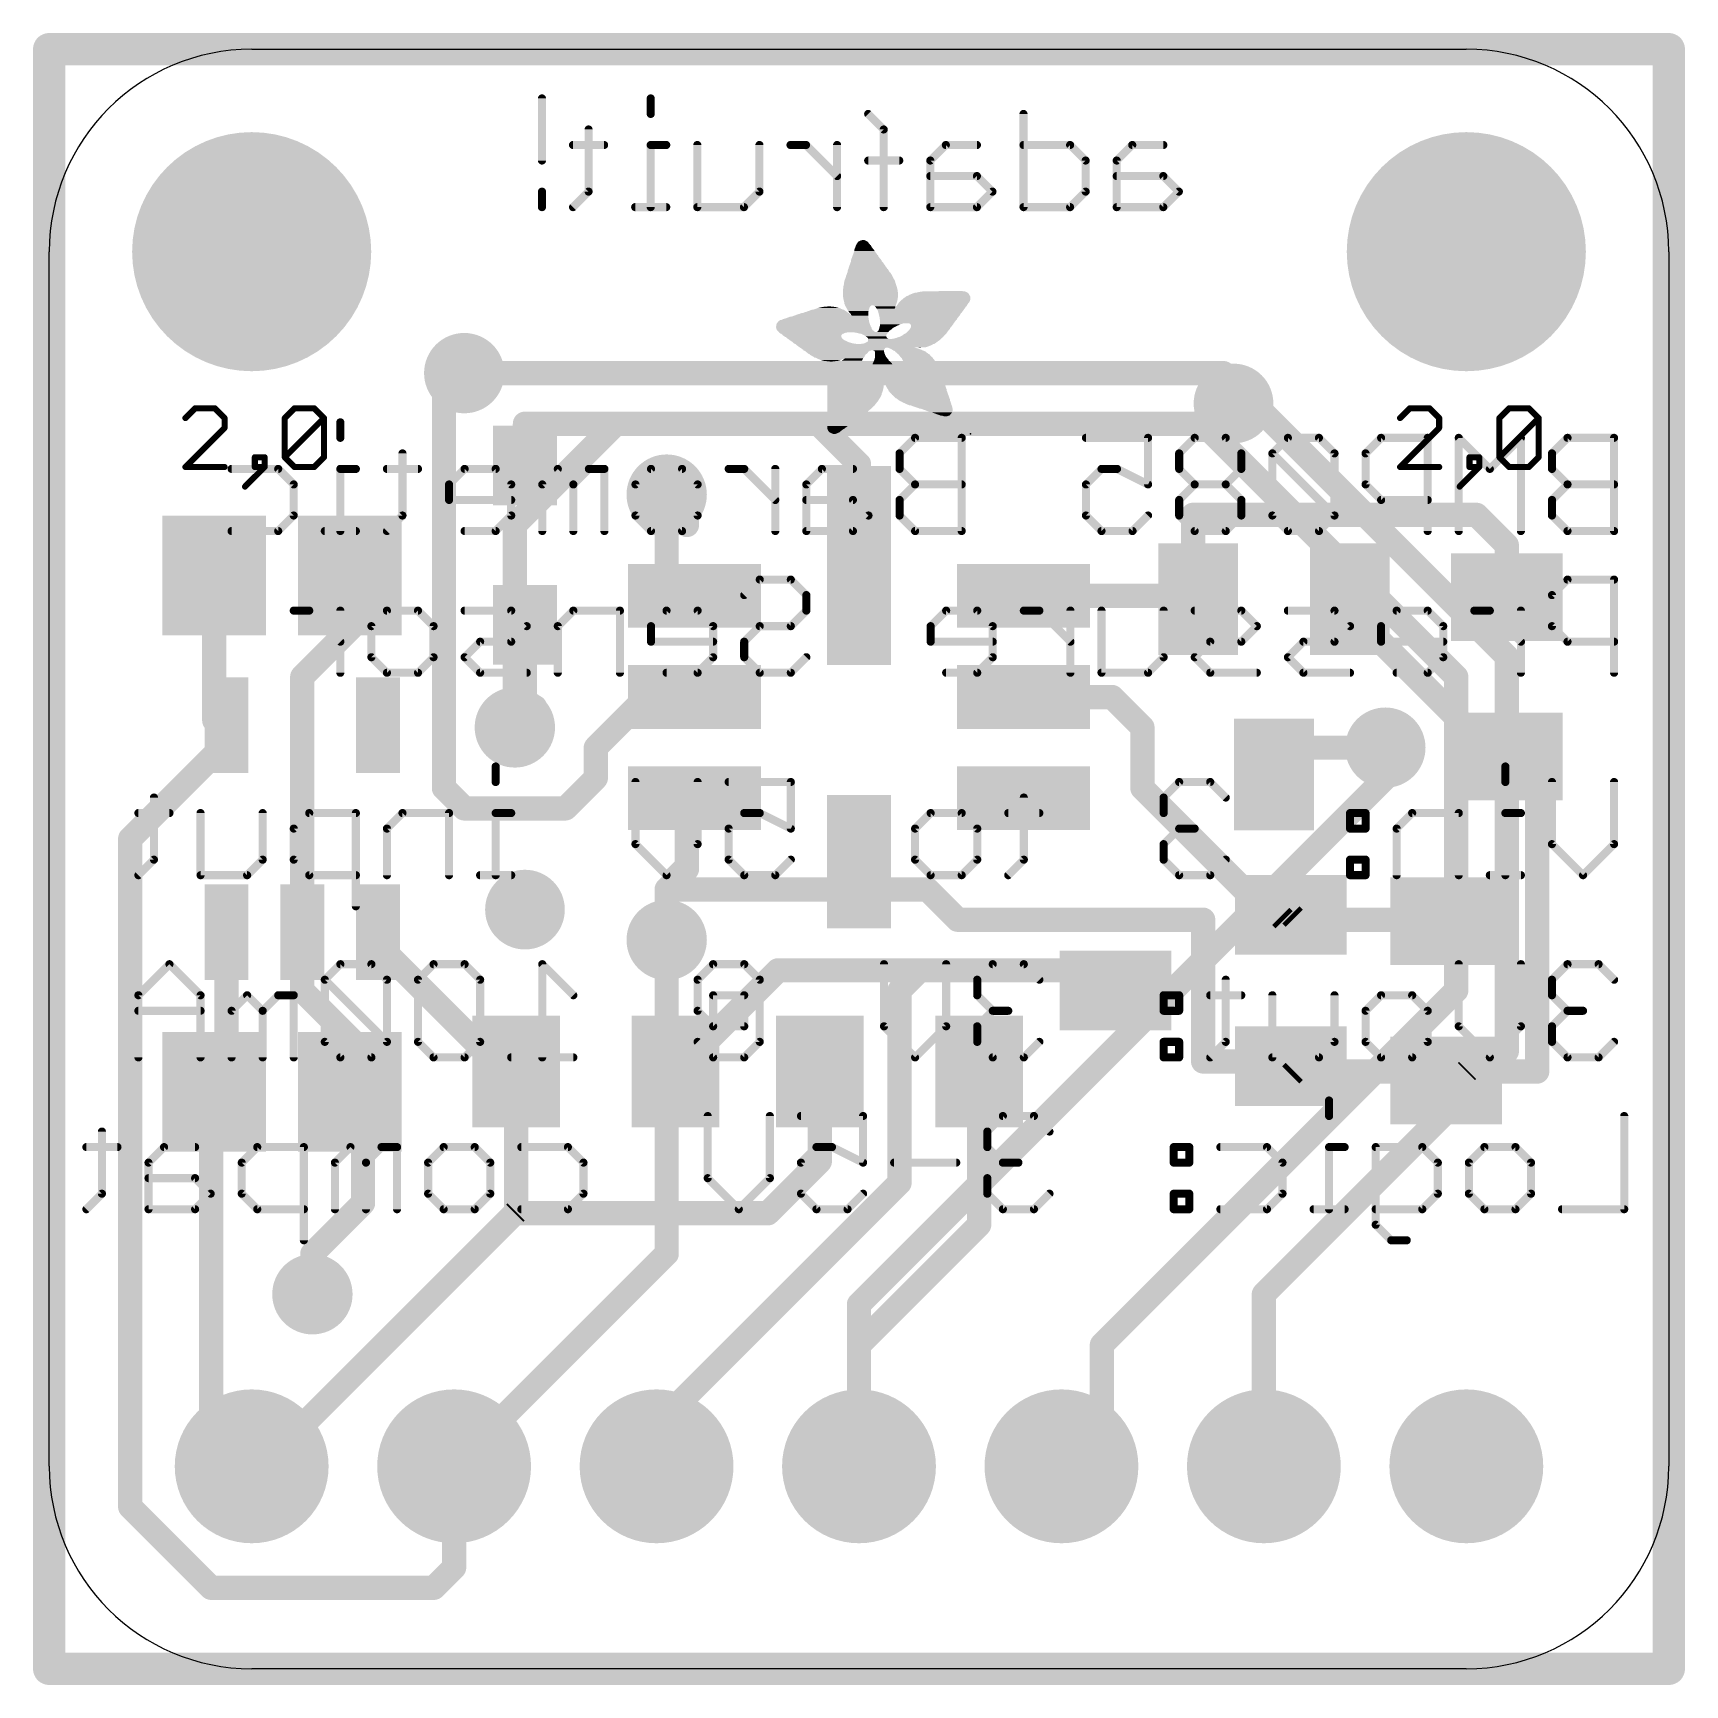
# Model space of a CAD drawing. Extents: x -0.2 to 20.5, y -0.2 to 20.5.
import ezdxf

# ---------------------------------------------------------------- set-up
doc = ezdxf.new("R2010")
doc.units = 0
for name, color, linetype in [('1', 12, 'CONTINUOUS'), ('16', 132, 'CONTINUOUS'), ('17', 110, 'CONTINUOUS'), ('18', 110, 'CONTINUOUS'), ('20', 53, 'CONTINUOUS'), ('22', 6, 'CONTINUOUS'), ('24', 53, 'CONTINUOUS'), ('48', 253, 'CONTINUOUS')]:
    doc.layers.add(name, color=color, linetype=linetype)

# ---------------------------------------------------------------- blocks, each defined once
blk = doc.blocks.new('RECT')
blk.add_solid([(-0.5, -0.5), (0.5, -0.5), (-0.5, 0.5), (0.5, 0.5)])
blk = doc.blocks.new('ROUNDP')
at = {"const_width": 0.5}
blk.add_lwpolyline([(0, -0.25, 1), (0, 0.25, 1), (0, -0.25)], format="xyb", dxfattribs=at)
blk = doc.blocks.new('PIE')
at = {"const_width": 0.5}
blk.add_lwpolyline([(0, -0.25, 1), (0, 0.25, 1), (0, -0.25)], format="xyb", dxfattribs=at)
blk = doc.blocks.new('ROUNDV')
at = {"const_width": 0.5}
blk.add_lwpolyline([(0, -0.25, 1), (0, 0.25, 1), (0, -0.25)], format="xyb", dxfattribs=at)

msp = doc.modelspace()

# ---------------------------------------------------------------- linework, layer by layer
at = {"layer": '1', "const_width": 0.3048}
for points in [[(4.953, 16.002), (5.207, 16.256)], [(4.953, 11.049), (4.953, 16.002)], [(5.969, 15.621), (9.652, 15.621)], [(5.969, 15.097), (5.969, 15.621)], [(9.652, 15.621), (10.16, 15.113)], [(10.16, 15.113), (10.16, 13.842)], [(7.747, 13.716), (7.747, 14.732)], [(14.351, 14.478), (17.907, 14.478)], [(14.351, 13.589), (14.351, 14.478)], [(17.907, 14.478), (18.288, 14.097)], [(18.288, 14.097), (18.288, 13.446)], [(2.071, 11.899), (2.071, 13.716)], [(3.937, 13.716), (3.771, 13.716)], [(3.81, 13.589), (3.937, 13.716)], [(3.81, 13.081), (3.81, 13.589)], [(8.001, 13.462), (7.747, 13.716)], [(14.097, 13.462), (14.224, 13.589)], [(14.224, 13.589), (14.351, 13.589)], [(14.351, 13.589), (14.351, 13.462)], [(8.095, 13.462), (8.001, 13.462)], [(12.225, 13.462), (14.097, 13.462)], [(14.351, 13.462), (14.417, 13.396)], [(14.417, 13.396), (14.417, 13.419)], [(14.417, 13.396), (14.478, 13.335)], [(16.317, 13.274), (16.317, 13.419)], [(18.034, 11.557), (16.317, 13.274)], [(3.175, 12.446), (3.81, 13.081)], [(5.969, 11.811), (5.969, 13.097)], [(3.175, 9.2409), (3.175, 12.446)], [(6.858, 11.557), (7.493, 12.192)], [(7.493, 12.192), (8.095, 12.192)], [(8.095, 12.192), (8.382, 12.192)], [(12.225, 12.192), (13.335, 12.192)], [(13.335, 12.192), (13.716, 11.811)], [(2.225, 11.745), (2.071, 11.899)], [(5.842, 11.811), (6.096, 12.065)], [(1.016, 10.414), (2.286, 11.684)], [(2.225, 11.745), (2.225, 11.8411)], [(2.286, 11.684), (2.225, 11.745)], [(5.842, 11.811), (5.969, 11.811)], [(13.716, 11.811), (13.716, 11.049)], [(6.858, 11.176), (6.858, 11.557)], [(16.764, 11.557), (15.283, 11.557)], [(15.283, 11.557), (15.283, 11.092)], [(18.288, 11.557), (18.034, 11.557)], [(18.288, 11.446), (18.288, 11.557)], [(18.288, 11.43), (18.288, 11.446)], [(18.669, 11.43), (18.288, 11.43)], [(18.669, 7.493), (18.669, 11.43)], [(4.953, 11.049), (5.207, 10.795)], [(6.477, 10.795), (6.858, 11.176)], [(13.716, 11.049), (15.367, 9.398)], [(15.283, 11.092), (15.367, 11.176)], [(15.367, 11.176), (15.367, 11.219)], [(8.001, 10.922), (8.095, 10.922)], [(8.001, 10.033), (8.001, 10.922)], [(5.207, 10.795), (6.477, 10.795)], [(1.016, 2.032), (1.016, 10.414)], [(7.747, 9.779), (8.001, 10.033)], [(10.16, 10.127), (10.16, 10.16)], [(10.16, 9.906), (10.16, 10.127)], [(10.16, 10.127), (10.16, 9.779)], [(10.033, 9.779), (10.16, 9.906)], [(7.747, 9.779), (10.033, 9.779)], [(7.747, 9.144), (7.747, 9.779)], [(10.16, 9.779), (11.016, 9.779)], [(11.016, 9.779), (11.397, 9.398)], [(11.397, 9.398), (14.478, 9.398)], [(14.478, 9.398), (14.478, 7.62)], [(15.367, 9.398), (15.517, 9.398)], [(15.494, 9.398), (15.451, 9.441)], [(15.494, 9.398), (15.621, 9.271)], [(15.621, 9.398), (15.494, 9.398)], [(15.517, 9.398), (15.578, 9.459)], [(15.578, 9.459), (15.621, 9.416)], [(15.621, 9.416), (15.621, 9.398)], [(15.621, 9.271), (15.748, 9.398)], [(15.748, 9.398), (17.526, 9.398)], [(17.526, 9.398), (17.526, 9.382)], [(2.225, 7.366), (2.225, 9.2409)], [(3.175, 8.509), (3.175, 9.2409)], [(4.125, 9.083), (4.125, 9.2409)], [(5.715, 7.493), (4.125, 9.083)], [(9.144, 8.763), (7.858, 7.477)], [(10.922, 8.763), (9.144, 8.763)], [(10.668, 8.509), (10.922, 8.763)], [(10.922, 8.763), (12.954, 8.763)], [(12.954, 8.763), (12.997, 8.763)], [(12.954, 8.763), (13.124, 8.763)], [(13.124, 8.763), (13.378, 8.509)], [(3.81, 7.874), (3.175, 8.509)], [(10.668, 6.096), (10.668, 8.509)], [(3.81, 7.239), (3.81, 7.874)], [(14.478, 7.62), (15.578, 7.62)], [(15.578, 7.62), (15.621, 7.62)], [(15.578, 7.62), (15.578, 7.559)], [(15.578, 7.559), (15.578, 7.493)], [(2.071, 7.366), (1.778, 7.366)], [(2.071, 7.239), (2.071, 7.366)], [(2.071, 7.366), (2.225, 7.366)], [(5.858, 7.493), (5.715, 7.493)], [(5.858, 5.731), (5.858, 7.493)], [(7.858, 7.477), (7.858, 7.493)], [(9.668, 6.366), (9.668, 7.493)], [(11.668, 5.572), (11.668, 7.493)], [(15.621, 7.493), (15.578, 7.45)], [(15.578, 7.493), (15.621, 7.493)], [(15.621, 7.493), (15.621, 7.475)], [(15.621, 7.493), (17.526, 7.493)], [(17.526, 7.493), (17.526, 7.382)], [(17.526, 7.493), (17.78, 7.493)], [(17.78, 7.493), (17.796, 7.509)], [(17.78, 7.493), (17.891, 7.493)], [(17.78, 7.493), (18.669, 7.493)], [(2.032, 7.239), (2.071, 7.239)], [(2.032, 3.048), (2.032, 7.239)], [(3.771, 7.239), (3.81, 7.239)], [(3.81, 7.239), (3.937, 7.112)], [(3.937, 7.112), (3.937, 5.842)], [(9.017, 5.715), (9.668, 6.366)], [(7.62, 3.048), (10.668, 6.096)], [(2.667, 2.54), (5.842, 5.715)], [(3.937, 5.842), (3.302, 5.207)], [(5.842, 5.715), (5.858, 5.731)], [(5.842, 5.715), (9.017, 5.715)], [(10.16, 4.064), (11.668, 5.572)], [(3.302, 5.207), (3.302, 4.699)], [(10.16, 2.54), (10.16, 4.064)], [(2.032, 3.048), (2.54, 2.54)], [(7.62, 2.54), (7.62, 3.048)], [(5.08, 2.54), (5.334, 2.794)], [(2.54, 2.54), (2.667, 2.54)], [(5.08, 1.27), (5.08, 2.54)], [(7.62, 2.413), (7.62, 2.54)], [(1.016, 2.032), (2.032, 1.016)], [(4.826, 1.016), (5.08, 1.27)], [(2.032, 1.016), (4.826, 1.016)]]:
    msp.add_lwpolyline(points, dxfattribs=at)
at = {"layer": '1', "const_width": 0.1524}
for points in [[(5.2609, 16.2021, 1), (5.1531, 16.3099)], [(5.0292, 16.002, 1), (4.8768, 16.002)], [(4.8991, 16.0559, 1), (5.0069, 15.9481)], [(5.969, 15.6972, 1), (5.969, 15.5448)], [(6.0452, 15.621, 1), (5.8928, 15.621)], [(9.7059, 15.6749, 1), (9.5981, 15.5671)], [(9.652, 15.5448, 1), (9.652, 15.6972)], [(5.8928, 15.097, 1), (6.0452, 15.097)], [(10.2362, 15.113, 1), (10.0838, 15.113)], [(10.1061, 15.0591, 1), (10.2139, 15.1669)], [(7.8232, 14.732, 1), (7.6708, 14.732)], [(14.351, 14.5542, 1), (14.351, 14.4018)], [(14.4272, 14.478, 1), (14.2748, 14.478)], [(17.9609, 14.5319, 1), (17.8531, 14.4241)], [(17.907, 14.4018, 1), (17.907, 14.5542)], [(18.3642, 14.097, 1), (18.2118, 14.097)], [(18.2341, 14.0431, 1), (18.3419, 14.1509)], [(10.0838, 13.842, 1), (10.2362, 13.842)], [(2.1472, 13.716, 1), (1.9948, 13.716)], [(3.771, 13.7922, 1), (3.771, 13.6398)], [(3.8862, 13.589, 1), (3.7338, 13.589)], [(3.7561, 13.6429, 1), (3.8639, 13.5351)], [(3.9909, 13.6621, 1), (3.8831, 13.7699)], [(3.937, 13.6398, 1), (3.937, 13.7922)], [(7.8009, 13.7699, 1), (7.6931, 13.6621)], [(7.6708, 13.716, 1), (7.8232, 13.716)], [(14.224, 13.6652, 1), (14.224, 13.5128)], [(14.2779, 13.5351, 1), (14.1701, 13.6429)], [(14.4272, 13.589, 1), (14.2748, 13.589)], [(14.351, 13.5128, 1), (14.351, 13.6652)], [(8.001, 13.5382, 1), (8.001, 13.3858)], [(7.9471, 13.4081, 1), (8.0549, 13.5159)], [(8.095, 13.3858, 1), (8.095, 13.5382)], [(12.225, 13.5382, 1), (12.225, 13.3858)], [(14.0431, 13.5159, 1), (14.1509, 13.4081)], [(14.097, 13.3858, 1), (14.097, 13.5382)], [(14.2748, 13.589, 1), (14.4272, 13.589)], [(14.4049, 13.5159, 1), (14.2971, 13.4081)], [(14.2748, 13.462, 1), (14.4272, 13.462)], [(14.4932, 13.419, 1), (14.3408, 13.419)], [(14.4709, 13.4499, 1), (14.3631, 13.3421)], [(14.3408, 13.396, 1), (14.4932, 13.396)], [(14.3631, 13.3421, 1), (14.4709, 13.4499)], [(16.3932, 13.419, 1), (16.2408, 13.419)], [(18.2118, 13.446, 1), (18.3642, 13.446)], [(14.4241, 13.2811, 1), (14.5319, 13.3889)], [(16.3709, 13.3279, 1), (16.2631, 13.2201)], [(16.2408, 13.274, 1), (16.3932, 13.274)], [(3.7338, 13.081, 1), (3.8862, 13.081)], [(3.8639, 13.0271, 1), (3.7561, 13.1349)], [(6.0452, 13.097, 1), (5.8928, 13.097)], [(3.2512, 12.446, 1), (3.0988, 12.446)], [(3.1211, 12.4999, 1), (3.2289, 12.3921)], [(7.493, 12.2682, 1), (7.493, 12.1158)], [(7.5469, 12.1381, 1), (7.4391, 12.2459)], [(8.095, 12.2682, 1), (8.095, 12.1158)], [(8.095, 12.1158, 1), (8.095, 12.2682)], [(8.382, 12.1158, 1), (8.382, 12.2682)], [(12.225, 12.2682, 1), (12.225, 12.1158)], [(13.3889, 12.2459, 1), (13.2811, 12.1381)], [(13.335, 12.1158, 1), (13.335, 12.2682)], [(2.1249, 11.9529, 1), (2.0171, 11.8451)], [(6.1499, 12.0111, 1), (6.0421, 12.1189)], [(1.9948, 11.899, 1), (2.1472, 11.899)], [(2.3012, 11.8411, 1), (2.1488, 11.8411)], [(2.2789, 11.7989, 1), (2.1711, 11.6911)], [(2.1488, 11.745, 1), (2.3012, 11.745)], [(2.1711, 11.6911, 1), (2.2789, 11.7989)], [(2.3399, 11.6301, 1), (2.2321, 11.7379)], [(2.2321, 11.6301, 1), (2.3399, 11.7379)], [(5.842, 11.8872, 1), (5.842, 11.7348)], [(5.7881, 11.8649, 1), (5.8959, 11.7571)], [(5.8928, 11.811, 1), (6.0452, 11.811)], [(5.969, 11.7348, 1), (5.969, 11.8872)], [(13.7922, 11.811, 1), (13.6398, 11.811)], [(13.6621, 11.7571, 1), (13.7699, 11.8649)], [(6.9342, 11.557, 1), (6.7818, 11.557)], [(6.8041, 11.6109, 1), (6.9119, 11.5031)], [(15.283, 11.6332, 1), (15.283, 11.4808)], [(15.3592, 11.557, 1), (15.2068, 11.557)], [(16.764, 11.4808, 1), (16.764, 11.6332)], [(18.034, 11.6332, 1), (18.034, 11.4808)], [(17.9801, 11.5031, 1), (18.0879, 11.6109)], [(18.3642, 11.557, 1), (18.2118, 11.557)], [(18.288, 11.4808, 1), (18.288, 11.6332)], [(18.3642, 11.446, 1), (18.2118, 11.446)], [(18.288, 11.5062, 1), (18.288, 11.3538)], [(18.2118, 11.446, 1), (18.3642, 11.446)], [(18.2118, 11.43, 1), (18.3642, 11.43)], [(18.7452, 11.43, 1), (18.5928, 11.43)], [(18.669, 11.3538, 1), (18.669, 11.5062)], [(5.0069, 11.1029, 1), (4.8991, 10.9951)], [(6.7818, 11.176, 1), (6.9342, 11.176)], [(6.9119, 11.1221, 1), (6.8041, 11.2299)], [(13.7699, 11.1029, 1), (13.6621, 10.9951)], [(15.2291, 11.1459, 1), (15.3369, 11.0381)], [(15.4432, 11.219, 1), (15.2908, 11.219)], [(15.2908, 11.176, 1), (15.4432, 11.176)], [(15.4209, 11.1221, 1), (15.3131, 11.2299)], [(4.8768, 11.049, 1), (5.0292, 11.049)], [(8.001, 10.9982, 1), (8.001, 10.8458)], [(8.0772, 10.922, 1), (7.9248, 10.922)], [(8.095, 10.8458, 1), (8.095, 10.9982)], [(13.6398, 11.049, 1), (13.7922, 11.049)], [(15.2068, 11.092, 1), (15.3592, 11.092)], [(5.207, 10.8712, 1), (5.207, 10.7188)], [(5.1531, 10.7411, 1), (5.2609, 10.8489)], [(6.4231, 10.8489, 1), (6.5309, 10.7411)], [(6.477, 10.7188, 1), (6.477, 10.8712)], [(1.0922, 10.414, 1), (0.9398, 10.414)], [(0.9621, 10.4679, 1), (1.0699, 10.3601)], [(8.0549, 9.9791, 1), (7.9471, 10.0869)], [(10.2362, 10.16, 1), (10.0838, 10.16)], [(10.2362, 10.127, 1), (10.0838, 10.127)], [(10.2362, 10.127, 1), (10.0838, 10.127)], [(10.0838, 10.127, 1), (10.2362, 10.127)], [(7.9248, 10.033, 1), (8.0772, 10.033)], [(10.0838, 9.906, 1), (10.2362, 9.906)], [(10.2139, 9.8521, 1), (10.1061, 9.9599)], [(7.747, 9.8552, 1), (7.747, 9.7028)], [(7.8232, 9.779, 1), (7.6708, 9.779)], [(7.6931, 9.8329, 1), (7.8009, 9.7251)], [(9.9791, 9.8329, 1), (10.0869, 9.7251)], [(10.033, 9.7028, 1), (10.033, 9.8552)], [(10.16, 9.8552, 1), (10.16, 9.7028)], [(10.0838, 9.779, 1), (10.2362, 9.779)], [(11.0699, 9.8329, 1), (10.9621, 9.7251)], [(11.016, 9.7028, 1), (11.016, 9.8552)], [(11.397, 9.4742, 1), (11.397, 9.3218)], [(14.5542, 9.398, 1), (14.4018, 9.398)], [(14.478, 9.3218, 1), (14.478, 9.4742)], [(15.367, 9.4742, 1), (15.367, 9.3218)], [(15.5049, 9.4949, 1), (15.3971, 9.3871)], [(15.5479, 9.4519, 1), (15.4401, 9.3441)], [(15.494, 9.4742, 1), (15.494, 9.3218)], [(15.6319, 9.5129, 1), (15.5241, 9.4051)], [(15.517, 9.3218, 1), (15.517, 9.4742)], [(15.6319, 9.4051, 1), (15.5241, 9.5129)], [(15.6972, 9.416, 1), (15.5448, 9.416)], [(15.5671, 9.3621, 1), (15.6749, 9.4699)], [(15.621, 9.3218, 1), (15.621, 9.4742)], [(15.748, 9.4742, 1), (15.748, 9.3218)], [(15.8019, 9.3441, 1), (15.6941, 9.4519)], [(17.6022, 9.398, 1), (17.4498, 9.398)], [(17.526, 9.3218, 1), (17.526, 9.4742)], [(2.3012, 9.2409, 1), (2.1488, 9.2409)], [(3.2512, 9.2409, 1), (3.0988, 9.2409)], [(4.2012, 9.2409, 1), (4.0488, 9.2409)], [(11.3431, 9.3441, 1), (11.4509, 9.4519)], [(15.3131, 9.3441, 1), (15.4209, 9.4519)], [(15.4401, 9.3441, 1), (15.5479, 9.4519)], [(15.4631, 9.4519, 1), (15.5709, 9.3441)], [(15.5448, 9.398, 1), (15.6972, 9.398)], [(15.5671, 9.3249, 1), (15.6749, 9.2171)], [(15.5671, 9.2171, 1), (15.6749, 9.3249)], [(17.4498, 9.382, 1), (17.6022, 9.382)], [(3.0988, 9.2409, 1), (3.2512, 9.2409)], [(4.1789, 9.1369, 1), (4.0711, 9.0291)], [(4.0488, 9.083, 1), (4.2012, 9.083)], [(7.6708, 9.144, 1), (7.8232, 9.144)], [(9.144, 8.8392, 1), (9.144, 8.6868)], [(9.1979, 8.7091, 1), (9.0901, 8.8169)], [(10.922, 8.8392, 1), (10.922, 8.6868)], [(10.9759, 8.7091, 1), (10.8681, 8.8169)], [(10.922, 8.6868, 1), (10.922, 8.8392)], [(12.954, 8.8392, 1), (12.954, 8.6868)], [(12.954, 8.8392, 1), (12.954, 8.6868)], [(12.954, 8.6868, 1), (12.954, 8.8392)], [(12.997, 8.6868, 1), (12.997, 8.8392)], [(13.1779, 8.8169, 1), (13.0701, 8.7091)], [(13.124, 8.6868, 1), (13.124, 8.8392)], [(3.2289, 8.5629, 1), (3.1211, 8.4551)], [(3.0988, 8.509, 1), (3.2512, 8.509)], [(10.7442, 8.509, 1), (10.5918, 8.509)], [(10.6141, 8.5629, 1), (10.7219, 8.4551)], [(13.3241, 8.4551, 1), (13.4319, 8.5629)], [(3.8862, 7.874, 1), (3.7338, 7.874)], [(3.7561, 7.8201, 1), (3.8639, 7.9279)], [(14.478, 7.6962, 1), (14.478, 7.5438)], [(14.4018, 7.62, 1), (14.5542, 7.62)], [(15.578, 7.6962, 1), (15.578, 7.5438)], [(15.6542, 7.62, 1), (15.5018, 7.62)], [(15.6542, 7.559, 1), (15.5018, 7.559)], [(15.578, 7.5438, 1), (15.578, 7.6962)], [(15.621, 7.5438, 1), (15.621, 7.6962)], [(1.778, 7.4422, 1), (1.778, 7.2898)], [(2.1472, 7.366, 1), (1.9948, 7.366)], [(2.071, 7.4422, 1), (2.071, 7.2898)], [(2.071, 7.2898, 1), (2.071, 7.4422)], [(2.225, 7.2898, 1), (2.225, 7.4422)], [(5.715, 7.5692, 1), (5.715, 7.4168)], [(5.6611, 7.4391, 1), (5.7689, 7.5469)], [(5.9342, 7.493, 1), (5.7818, 7.493)], [(5.858, 7.4168, 1), (5.858, 7.5692)], [(7.9342, 7.493, 1), (7.7818, 7.493)], [(7.8041, 7.5309, 1), (7.9119, 7.4231)], [(7.7818, 7.477, 1), (7.9342, 7.477)], [(9.7442, 7.493, 1), (9.5918, 7.493)], [(11.7442, 7.493, 1), (11.5918, 7.493)], [(15.578, 7.5692, 1), (15.578, 7.4168)], [(15.5018, 7.559, 1), (15.6542, 7.559)], [(15.5241, 7.5039, 1), (15.6319, 7.3961)], [(15.5018, 7.493, 1), (15.6542, 7.493)], [(15.6972, 7.493, 1), (15.5448, 7.493)], [(15.621, 7.5692, 1), (15.621, 7.4168)], [(15.5448, 7.475, 1), (15.6972, 7.475)], [(15.6749, 7.4391, 1), (15.5671, 7.5469)], [(15.621, 7.4168, 1), (15.621, 7.5692)], [(17.6022, 7.493, 1), (17.4498, 7.493)], [(17.526, 7.5692, 1), (17.526, 7.4168)], [(17.526, 7.4168, 1), (17.526, 7.5692)], [(17.78, 7.5692, 1), (17.78, 7.4168)], [(17.78, 7.5692, 1), (17.78, 7.4168)], [(17.7261, 7.5469, 1), (17.8339, 7.4391)], [(17.8499, 7.4551, 1), (17.7421, 7.5629)], [(17.78, 7.4168, 1), (17.78, 7.5692)], [(17.891, 7.4168, 1), (17.891, 7.5692)], [(18.5928, 7.493, 1), (18.7452, 7.493)], [(18.669, 7.4168, 1), (18.669, 7.5692)], [(2.032, 7.3152, 1), (2.032, 7.1628)], [(2.1082, 7.239, 1), (1.9558, 7.239)], [(1.9948, 7.239, 1), (2.1472, 7.239)], [(2.071, 7.1628, 1), (2.071, 7.3152)], [(2.1488, 7.366, 1), (2.3012, 7.366)], [(3.771, 7.3152, 1), (3.771, 7.1628)], [(3.8639, 7.2929, 1), (3.7561, 7.1851)], [(3.7338, 7.239, 1), (3.8862, 7.239)], [(3.81, 7.1628, 1), (3.81, 7.3152)], [(4.0132, 7.112, 1), (3.8608, 7.112)], [(17.4498, 7.382, 1), (17.6022, 7.382)], [(3.8831, 7.0581, 1), (3.9909, 7.1659)], [(9.5918, 6.366, 1), (9.7442, 6.366)], [(9.7219, 6.3121, 1), (9.6141, 6.4199)], [(10.7219, 6.0421, 1), (10.6141, 6.1499)], [(10.5918, 6.096, 1), (10.7442, 6.096)], [(3.8608, 5.842, 1), (4.0132, 5.842)], [(3.9909, 5.7881, 1), (3.8831, 5.8959)], [(5.842, 5.7912, 1), (5.842, 5.6388)], [(5.7881, 5.7689, 1), (5.8959, 5.6611)], [(5.7818, 5.731, 1), (5.9342, 5.731)], [(5.8959, 5.6611, 1), (5.7881, 5.7689)], [(5.9119, 5.6771, 1), (5.8041, 5.7849)], [(8.9631, 5.7689, 1), (9.0709, 5.6611)], [(9.017, 5.6388, 1), (9.017, 5.7912)], [(11.5918, 5.572, 1), (11.7442, 5.572)], [(11.7219, 5.5181, 1), (11.6141, 5.6259)], [(3.3782, 5.207, 1), (3.2258, 5.207)], [(3.2481, 5.2609, 1), (3.3559, 5.1531)], [(3.2258, 4.699, 1), (3.3782, 4.699)], [(10.2362, 4.064, 1), (10.0838, 4.064)], [(10.1061, 4.1179, 1), (10.2139, 4.0101)], [(2.0859, 3.1019, 1), (1.9781, 2.9941)], [(1.9558, 3.048, 1), (2.1082, 3.048)], [(7.6962, 3.048, 1), (7.5438, 3.048)], [(7.5661, 3.1019, 1), (7.6739, 2.9941)], [(5.3879, 2.7401, 1), (5.2801, 2.8479)], [(2.54, 2.6162, 1), (2.54, 2.4638)], [(2.4861, 2.4861, 1), (2.5939, 2.5939)], [(2.6131, 2.5939, 1), (2.7209, 2.4861)], [(2.667, 2.4638, 1), (2.667, 2.6162)], [(5.1562, 2.54, 1), (5.0038, 2.54)], [(5.0261, 2.5939, 1), (5.1339, 2.4861)], [(7.6962, 2.54, 1), (7.5438, 2.54)], [(7.5438, 2.54, 1), (7.6962, 2.54)], [(7.5438, 2.413, 1), (7.6962, 2.413)], [(10.0838, 2.54, 1), (10.2362, 2.54)], [(1.0699, 2.0859, 1), (0.9621, 1.9781)], [(0.9398, 2.032, 1), (1.0922, 2.032)], [(5.0038, 1.27, 1), (5.1562, 1.27)], [(5.1339, 1.2161, 1), (5.0261, 1.3239)], [(2.032, 1.0922, 1), (2.032, 0.9398)], [(1.9781, 0.9621, 1), (2.0859, 1.0699)], [(4.7721, 1.0699, 1), (4.8799, 0.9621)], [(4.826, 0.9398, 1), (4.826, 1.0922)]]:
    msp.add_lwpolyline(points, format="xyb", dxfattribs=at)
at = {"layer": '16'}
for points, const_width in [([(0, 20.32), (20.32, 20.32)], 0.4064), ([(0, 0), (0, 20.32)], 0.4064), ([(20.32, 20.32), (20.32, 0)], 0.4064), ([(5.207, 16.256), (14.732, 16.256)], 0.3048), ([(14.732, 16.256), (18.288, 12.7)], 0.3048), ([(7.112, 15.621), (5.842, 14.351)], 0.3048), ([(14.478, 15.621), (7.112, 15.621)], 0.3048), ([(17.653, 12.446), (14.478, 15.621)], 0.3048), ([(7.874, 14.732), (8.001, 14.859)], 0.3048), ([(8.001, 14.859), (8.001, 14.351)], 0.3048), ([(7.747, 14.732), (7.874, 14.732)], 0.3048), ([(5.842, 14.351), (5.842, 11.811)], 0.3048), ([(18.288, 12.7), (18.288, 7.747)], 0.3048), ([(17.653, 8.509), (17.653, 12.446)], 0.3048), ([(16.764, 11.176), (16.764, 11.557)], 0.3048), ([(10.16, 4.572), (16.764, 11.176)], 0.3048), ([(7.747, 5.207), (7.747, 9.144)], 0.3048), ([(13.208, 4.064), (17.653, 8.509)], 0.3048), ([(18.288, 7.747), (15.24, 4.699)], 0.3048), ([(5.08, 2.54), (7.747, 5.207)], 0.3048), ([(15.24, 4.699), (15.24, 2.54)], 0.3048), ([(10.16, 2.54), (10.16, 4.572)], 0.3048), ([(13.208, 3.175), (13.208, 4.064)], 0.3048), ([(12.573, 2.54), (13.208, 3.175)], 0.3048), ([(12.573, 2.54), (12.7, 2.54)], 0.3048), ([(20.32, 0), (0, 0)], 0.4064)]:
    msp.add_lwpolyline(points, dxfattribs=dict(at, const_width=const_width))
for points, const_width in [([(0, 20.4216, 1), (0, 20.2184)], 0.2032), ([(0.1016, 20.32, 1), (-0.1016, 20.32)], 0.2032), ([(20.4216, 20.32, 1), (20.2184, 20.32)], 0.2032), ([(20.32, 20.2184, 1), (20.32, 20.4216)], 0.2032), ([(5.207, 16.3322, 1), (5.207, 16.1798)], 0.1524), ([(14.7859, 16.3099, 1), (14.6781, 16.2021)], 0.1524), ([(14.732, 16.1798, 1), (14.732, 16.3322)], 0.1524), ([(7.112, 15.6972, 1), (7.112, 15.5448)], 0.1524), ([(7.1659, 15.5671, 1), (7.0581, 15.6749)], 0.1524), ([(14.5319, 15.6749, 1), (14.4241, 15.5671)], 0.1524), ([(14.478, 15.5448, 1), (14.478, 15.6972)], 0.1524), ([(8.0772, 14.859, 1), (7.9248, 14.859)], 0.1524), ([(8.0549, 14.8051, 1), (7.9471, 14.9129)], 0.1524), ([(7.747, 14.8082, 1), (7.747, 14.6558)], 0.1524), ([(7.8201, 14.7859, 1), (7.9279, 14.6781)], 0.1524), ([(7.874, 14.6558, 1), (7.874, 14.8082)], 0.1524), ([(5.9182, 14.351, 1), (5.7658, 14.351)], 0.1524), ([(5.7881, 14.4049, 1), (5.8959, 14.2971)], 0.1524), ([(7.9248, 14.351, 1), (8.0772, 14.351)], 0.1524), ([(18.3642, 12.7, 1), (18.2118, 12.7)], 0.1524), ([(18.2341, 12.6461, 1), (18.3419, 12.7539)], 0.1524), ([(17.7292, 12.446, 1), (17.5768, 12.446)], 0.1524), ([(17.5991, 12.3921, 1), (17.7069, 12.4999)], 0.1524), ([(5.7658, 11.811, 1), (5.9182, 11.811)], 0.1524), ([(16.8402, 11.557, 1), (16.6878, 11.557)], 0.1524), ([(16.6878, 11.176, 1), (16.8402, 11.176)], 0.1524), ([(16.8179, 11.1221, 1), (16.7101, 11.2299)], 0.1524), ([(7.8232, 9.144, 1), (7.6708, 9.144)], 0.1524), ([(17.5768, 8.509, 1), (17.7292, 8.509)], 0.1524), ([(17.7069, 8.4551, 1), (17.5991, 8.5629)], 0.1524), ([(18.3419, 7.6931, 1), (18.2341, 7.8009)], 0.1524), ([(18.2118, 7.747, 1), (18.3642, 7.747)], 0.1524), ([(7.6708, 5.207, 1), (7.8232, 5.207)], 0.1524), ([(7.8009, 5.1531, 1), (7.6931, 5.2609)], 0.1524), ([(15.3162, 4.699, 1), (15.1638, 4.699)], 0.1524), ([(15.1861, 4.7529, 1), (15.2939, 4.6451)], 0.1524), ([(10.2362, 4.572, 1), (10.0838, 4.572)], 0.1524), ([(10.1061, 4.6259, 1), (10.2139, 4.5181)], 0.1524), ([(13.2842, 4.064, 1), (13.1318, 4.064)], 0.1524), ([(13.1541, 4.1179, 1), (13.2619, 4.0101)], 0.1524), ([(13.2619, 3.1211, 1), (13.1541, 3.2289)], 0.1524), ([(13.1318, 3.175, 1), (13.2842, 3.175)], 0.1524), ([(5.0261, 2.5939, 1), (5.1339, 2.4861)], 0.1524), ([(10.0838, 2.54, 1), (10.2362, 2.54)], 0.1524), ([(12.573, 2.6162, 1), (12.573, 2.4638)], 0.1524), ([(12.5191, 2.5939, 1), (12.6269, 2.4861)], 0.1524), ([(12.7, 2.4638, 1), (12.7, 2.6162)], 0.1524), ([(15.1638, 2.54, 1), (15.3162, 2.54)], 0.1524), ([(0, 0.1016, 1), (0, -0.1016)], 0.2032), ([(-0.1016, 0, 1), (0.1016, 0)], 0.2032), ([(20.2184, 0, 1), (20.4216, 0)], 0.2032), ([(20.32, -0.1016, 1), (20.32, 0.1016)], 0.2032)]:
    msp.add_lwpolyline(points, format="xyb", dxfattribs=dict(at, const_width=const_width))
at = {"layer": '20'}
for p, q in [((2.54, 20.32), (17.78, 20.32)), ((0, 2.54), (0, 17.78)), ((20.32, 17.78), (20.32, 2.54)), ((17.78, 0), (2.54, 0))]:
    msp.add_line(p, q, dxfattribs=at)
for centre, start, end in [((2.54, 17.78), 90, 180), ((17.78, 17.78), 0, 90), ((2.54, 2.54), 180, 270), ((17.78, 2.54), 270, 0)]:
    msp.add_arc(centre, 2.54, start, end, dxfattribs=at)
at = {"layer": '22', "const_width": 0.1016}
for points in [[(6.1823, 19.7031), (6.1823, 18.9235)], [(7.5466, 19.7031), (7.5466, 19.5082)], [(10.4701, 19.3133), (10.2752, 19.5082)], [(12.2242, 19.5082), (12.2242, 18.3388)], [(6.767, 19.3133), (6.767, 18.5337)], [(10.4701, 18.3388), (10.4701, 19.3133)], [(6.9619, 19.1184), (6.5721, 19.1184)], [(7.7415, 19.1184), (7.5466, 19.1184)], [(7.5466, 19.1184), (7.5466, 18.3388)], [(8.1313, 18.3388), (8.1313, 19.1184)], [(8.9109, 19.1184), (8.9109, 18.5337)], [(9.4956, 19.1184), (9.3007, 19.1184)], [(9.8854, 18.7286), (9.4956, 19.1184)], [(9.8854, 18.3388), (9.8854, 19.1184)], [(11.2497, 19.1184), (11.0548, 18.9235)], [(11.6395, 19.1184), (11.2497, 19.1184)], [(12.8089, 19.1184), (12.2242, 19.1184)], [(13.0038, 18.9235), (12.8089, 19.1184)], [(13.5885, 19.1184), (13.3936, 18.9235)], [(13.9783, 19.1184), (13.5885, 19.1184)], [(10.665, 18.9235), (10.2752, 18.9235)], [(11.0548, 18.9235), (11.0548, 18.3388)], [(13.0038, 18.5337), (13.0038, 18.9235)], [(13.3936, 18.9235), (13.3936, 18.3388)], [(11.6395, 18.7286), (11.0548, 18.7286)], [(11.8344, 18.5337), (11.6395, 18.7286)], [(13.9783, 18.7286), (13.3936, 18.7286)], [(14.1732, 18.5337), (13.9783, 18.7286)], [(6.1823, 18.5337), (6.1823, 18.3388)], [(6.767, 18.5337), (6.5721, 18.3388)], [(8.9109, 18.5337), (8.716, 18.3388)], [(11.6395, 18.3388), (11.8344, 18.5337)], [(12.8089, 18.3388), (13.0038, 18.5337)], [(13.9783, 18.3388), (14.1732, 18.5337)], [(7.7415, 18.3388), (7.3517, 18.3388)], [(8.716, 18.3388), (8.1313, 18.3388)], [(11.0548, 18.3388), (11.6395, 18.3388)], [(12.2242, 18.3388), (12.8089, 18.3388)], [(13.3936, 18.3388), (13.9783, 18.3388)], [(3.6524, 15.6391), (3.6524, 15.4442)], [(10.8637, 15.4442), (10.6688, 15.2493)], [(11.4484, 15.4442), (10.8637, 15.4442)], [(11.4484, 14.2748), (11.4484, 15.4442)], [(13.0076, 15.4442), (13.7872, 15.4442)], [(13.7872, 15.4442), (13.7872, 14.8595)], [(14.3719, 15.4442), (14.177, 15.2493)], [(14.7617, 15.4442), (14.3719, 15.4442)], [(14.9566, 15.2493), (14.7617, 15.4442)], [(15.5413, 15.4442), (15.3464, 15.2493)], [(15.9311, 15.4442), (15.5413, 15.4442)], [(16.126, 15.2493), (15.9311, 15.4442)], [(16.7107, 15.4442), (16.5158, 15.2493)], [(17.2954, 15.4442), (16.7107, 15.4442)], [(17.2954, 14.2748), (17.2954, 15.4442)], [(18.075, 15.0544), (17.6852, 15.4442)], [(17.6852, 15.4442), (17.6852, 14.2748)], [(18.4648, 15.4442), (18.075, 15.0544)], [(18.4648, 14.2748), (18.4648, 15.4442)], [(19.0495, 15.4442), (18.8546, 15.2493)], [(19.6342, 15.4442), (19.0495, 15.4442)], [(19.6342, 14.2748), (19.6342, 15.4442)], [(4.432, 15.2493), (4.432, 14.4697)], [(10.6688, 15.2493), (10.6688, 15.0544)], [(14.177, 15.2493), (14.177, 15.0544)], [(14.9566, 15.0544), (14.9566, 15.2493)], [(15.3464, 15.2493), (15.3464, 14.4697)], [(16.126, 14.4697), (15.3464, 15.2493)], [(16.126, 14.4697), (16.126, 15.2493)], [(16.5158, 15.2493), (16.5158, 14.8595)], [(18.8546, 15.2493), (18.8546, 15.0544)], [(2.2881, 15.0544), (2.8729, 15.0544)], [(2.8729, 15.0544), (3.0677, 14.8595)], [(3.8473, 15.0544), (3.6524, 15.0544)], [(3.6524, 15.0544), (3.6524, 14.2748)], [(4.6269, 15.0544), (4.2371, 15.0544)], [(5.2116, 15.0544), (5.0167, 14.8595)], [(5.6014, 15.0544), (5.2116, 15.0544)], [(5.7963, 14.8595), (5.6014, 15.0544)], [(6.381, 15.0544), (6.1861, 14.8595)], [(6.5759, 14.8595), (6.381, 15.0544)], [(6.7708, 15.0544), (6.5759, 14.8595)], [(6.9657, 15.0544), (6.7708, 15.0544)], [(6.9657, 14.2748), (6.9657, 15.0544)], [(7.3555, 14.8595), (7.5504, 15.0544)], [(7.5504, 15.0544), (7.9402, 15.0544)], [(7.9402, 15.0544), (8.1351, 14.8595)], [(8.7198, 15.0544), (8.5249, 15.0544)], [(9.1096, 14.6646), (8.7198, 15.0544)], [(9.1096, 14.2748), (9.1096, 15.0544)], [(9.6943, 15.0544), (9.4994, 14.8595)], [(10.0841, 15.0544), (9.6943, 15.0544)], [(10.6688, 15.0544), (10.8637, 14.8595)], [(13.2025, 15.0544), (13.0076, 14.8595)], [(13.3974, 15.0544), (13.2025, 15.0544)], [(13.7872, 14.8595), (13.3974, 15.0544)], [(14.177, 15.0544), (14.3719, 14.8595)], [(14.7617, 14.8595), (14.9566, 15.0544)], [(18.8546, 15.0544), (19.0495, 14.8595)], [(3.0677, 14.8595), (3.0677, 14.4697)], [(5.0167, 14.8595), (5.0167, 14.6646)], [(5.7963, 14.4697), (5.7963, 14.8595)], [(6.1861, 14.8595), (6.1861, 14.2748)], [(6.5759, 14.8595), (6.5759, 14.2748)], [(7.3555, 14.4697), (7.3555, 14.8595)], [(8.1351, 14.8595), (8.1351, 14.4697)], [(9.4994, 14.8595), (9.4994, 14.2748)], [(10.8637, 14.8595), (10.6688, 14.6646)], [(11.4484, 14.8595), (10.8637, 14.8595)], [(13.0076, 14.8595), (13.0076, 14.4697)], [(14.3719, 14.8595), (14.177, 14.6646)], [(14.7617, 14.8595), (14.3719, 14.8595)], [(14.9566, 14.6646), (14.7617, 14.8595)], [(16.5158, 14.8595), (16.7107, 14.6646)], [(19.0495, 14.8595), (18.8546, 14.6646)], [(19.6342, 14.8595), (19.0495, 14.8595)], [(3.0677, 14.4697), (2.8729, 14.2748)], [(4.432, 14.4697), (4.2371, 14.2748)], [(5.0167, 14.6646), (5.7963, 14.6646)], [(5.6014, 14.2748), (5.7963, 14.4697)], [(7.5504, 14.2748), (7.3555, 14.4697)], [(8.1351, 14.4697), (7.9402, 14.2748)], [(10.0841, 14.6646), (9.4994, 14.6646)], [(10.279, 14.4697), (10.0841, 14.6646)], [(10.0841, 14.2748), (10.279, 14.4697)], [(10.6688, 14.6646), (10.6688, 14.4697)], [(10.6688, 14.4697), (10.8637, 14.2748)], [(13.0076, 14.4697), (13.2025, 14.2748)], [(13.5923, 14.2748), (13.7872, 14.4697)], [(14.177, 14.6646), (14.177, 14.4697)], [(14.177, 14.4697), (14.3719, 14.2748)], [(14.7617, 14.2748), (14.9566, 14.4697)], [(14.9566, 14.4697), (14.9566, 14.6646)], [(15.3464, 14.4697), (15.5413, 14.2748)], [(15.9311, 14.2748), (16.126, 14.4697)], [(16.7107, 14.6646), (17.2954, 14.6646)], [(18.8546, 14.6646), (18.8546, 14.4697)], [(18.8546, 14.4697), (19.0495, 14.2748)], [(2.8729, 14.2748), (2.2881, 14.2748)], [(3.8473, 14.2748), (3.4575, 14.2748)], [(5.2116, 14.2748), (5.6014, 14.2748)], [(7.9402, 14.2748), (7.5504, 14.2748)], [(9.4994, 14.2748), (10.0841, 14.2748)], [(10.8637, 14.2748), (11.4484, 14.2748)], [(13.2025, 14.2748), (13.5923, 14.2748)], [(14.3719, 14.2748), (14.7617, 14.2748)], [(15.5413, 14.2748), (15.9311, 14.2748)], [(19.0495, 14.2748), (19.6342, 14.2748)], [(8.7198, 13.4713), (8.9147, 13.6662)], [(8.9147, 13.6662), (9.3045, 13.6662)], [(9.3045, 13.6662), (9.4994, 13.4713)], [(19.0495, 13.6662), (18.8546, 13.4713)], [(19.6342, 13.6662), (19.0495, 13.6662)], [(19.6342, 12.4968), (19.6342, 13.6662)], [(9.4994, 13.4713), (9.4994, 13.2764)], [(18.8546, 13.4713), (18.8546, 13.0815)], [(3.2626, 13.2764), (3.0677, 13.2764)], [(3.6524, 12.8866), (3.2626, 13.2764)], [(3.6524, 12.4968), (3.6524, 13.2764)], [(4.0422, 13.0815), (4.2371, 13.2764)], [(4.2371, 13.2764), (4.6269, 13.2764)], [(4.6269, 13.2764), (4.8218, 13.0815)], [(5.7963, 13.2764), (5.2116, 13.2764)], [(5.9912, 13.0815), (5.7963, 13.2764)], [(6.5759, 13.2764), (6.381, 13.0815)], [(7.1606, 13.2764), (6.5759, 13.2764)], [(7.1606, 12.4968), (7.1606, 13.2764)], [(7.7453, 13.2764), (7.5504, 13.0815)], [(8.1351, 13.2764), (7.7453, 13.2764)], [(8.33, 13.0815), (8.1351, 13.2764)], [(9.4994, 13.2764), (9.3045, 13.0815)], [(11.2535, 13.2764), (11.0586, 13.0815)], [(11.6433, 13.2764), (11.2535, 13.2764)], [(11.8382, 13.0815), (11.6433, 13.2764)], [(12.4229, 13.2764), (12.228, 13.2764)], [(12.8127, 12.8866), (12.4229, 13.2764)], [(12.8127, 12.4968), (12.8127, 13.2764)], [(13.2025, 12.4968), (13.2025, 13.2764)], [(13.9821, 13.2764), (13.9821, 12.6917)], [(14.9566, 13.2764), (14.3719, 13.2764)], [(15.1515, 13.0815), (14.9566, 13.2764)], [(16.126, 13.2764), (15.5413, 13.2764)], [(16.3209, 13.0815), (16.126, 13.2764)], [(16.9056, 13.2764), (16.7107, 13.0815)], [(17.2954, 13.2764), (16.9056, 13.2764)], [(17.4903, 13.0815), (17.2954, 13.2764)], [(18.075, 13.2764), (17.8801, 13.2764)], [(18.4648, 12.8866), (18.075, 13.2764)], [(18.4648, 12.4968), (18.4648, 13.2764)], [(4.0422, 12.6917), (4.0422, 13.0815)], [(4.8218, 13.0815), (4.8218, 12.6917)], [(5.7963, 12.8866), (5.9912, 13.0815)], [(6.381, 13.0815), (6.381, 12.4968)], [(7.5504, 13.0815), (7.5504, 12.8866)], [(8.33, 12.6917), (8.33, 13.0815)], [(8.9147, 13.0815), (8.7198, 12.8866)], [(9.3045, 13.0815), (8.9147, 13.0815)], [(11.0586, 13.0815), (11.0586, 12.8866)], [(11.8382, 12.6917), (11.8382, 13.0815)], [(14.9566, 12.8866), (15.1515, 13.0815)], [(16.126, 12.8866), (16.3209, 13.0815)], [(16.7107, 13.0815), (16.7107, 12.8866)], [(17.4903, 12.6917), (17.4903, 13.0815)], [(18.8546, 13.0815), (19.0495, 12.8866)], [(5.2116, 12.6917), (5.4065, 12.8866)], [(5.4065, 12.8866), (5.7963, 12.8866)], [(7.5504, 12.8866), (8.33, 12.8866)], [(8.7198, 12.8866), (8.7198, 12.6917)], [(11.0586, 12.8866), (11.8382, 12.8866)], [(14.3719, 12.6917), (14.5668, 12.8866)], [(14.5668, 12.8866), (14.9566, 12.8866)], [(15.5413, 12.6917), (15.7362, 12.8866)], [(15.7362, 12.8866), (16.126, 12.8866)], [(16.7107, 12.8866), (17.4903, 12.8866)], [(19.0495, 12.8866), (19.6342, 12.8866)], [(4.2371, 12.4968), (4.0422, 12.6917)], [(4.8218, 12.6917), (4.6269, 12.4968)], [(5.4065, 12.4968), (5.2116, 12.6917)], [(8.1351, 12.4968), (8.33, 12.6917)], [(8.7198, 12.6917), (8.9147, 12.4968)], [(9.3045, 12.4968), (9.4994, 12.6917)], [(11.6433, 12.4968), (11.8382, 12.6917)], [(13.9821, 12.6917), (13.7872, 12.4968)], [(14.5668, 12.4968), (14.3719, 12.6917)], [(15.7362, 12.4968), (15.5413, 12.6917)], [(17.2954, 12.4968), (17.4903, 12.6917)], [(4.6269, 12.4968), (4.2371, 12.4968)], [(5.9912, 12.4968), (5.4065, 12.4968)], [(7.7453, 12.4968), (8.1351, 12.4968)], [(8.9147, 12.4968), (9.3045, 12.4968)], [(11.2535, 12.4968), (11.6433, 12.4968)], [(13.7872, 12.4968), (13.2025, 12.4968)], [(15.1515, 12.4968), (14.5668, 12.4968)], [(16.3209, 12.4968), (15.7362, 12.4968)], [(16.9056, 12.4968), (17.2954, 12.4968)], [(5.6014, 11.3211), (5.6014, 11.1262)], [(18.2699, 11.3211), (18.2699, 11.1262)], [(7.3555, 10.3466), (7.3555, 11.1262)], [(8.1351, 11.1262), (8.1351, 10.3466)], [(8.5249, 11.1262), (9.3045, 11.1262)], [(9.3045, 11.1262), (9.3045, 10.5415)], [(14.177, 11.1262), (13.9821, 10.9313)], [(14.5668, 11.1262), (14.177, 11.1262)], [(14.7617, 10.9313), (14.5668, 11.1262)], [(18.8546, 10.3466), (18.8546, 11.1262)], [(19.6342, 11.1262), (19.6342, 10.3466)], [(1.5086, 10.7364), (1.1188, 10.7364)], [(1.3137, 10.9313), (1.3137, 10.1517)], [(1.8984, 9.9568), (1.8984, 10.7364)], [(2.678, 10.7364), (2.678, 10.1517)], [(3.2627, 10.7364), (3.0678, 10.5415)], [(3.8473, 10.7364), (3.2627, 10.7364)], [(3.8473, 9.567), (3.8473, 10.7364)], [(4.432, 10.7364), (4.2371, 10.5415)], [(5.0167, 10.7364), (4.432, 10.7364)], [(5.0167, 9.9568), (5.0167, 10.7364)], [(5.7963, 10.7364), (5.6014, 10.7364)], [(5.6014, 10.7364), (5.6014, 9.9568)], [(8.7198, 10.7364), (8.5249, 10.5415)], [(8.9147, 10.7364), (8.7198, 10.7364)], [(9.3045, 10.5415), (8.9147, 10.7364)], [(10.8637, 10.5415), (11.0586, 10.7364)], [(11.0586, 10.7364), (11.4484, 10.7364)], [(11.4484, 10.7364), (11.6433, 10.5415)], [(12.4229, 10.7364), (12.0331, 10.7364)], [(12.228, 10.9313), (12.228, 10.1517)], [(13.9821, 10.9313), (13.9821, 10.7364)], [(13.9821, 10.7364), (14.177, 10.5415)], [(16.5158, 10.7364), (16.3209, 10.7364)], [(16.3209, 10.7364), (16.3209, 10.5415)], [(16.5158, 10.5415), (16.5158, 10.7364)], [(17.1005, 10.7364), (16.9056, 10.5415)], [(17.6852, 10.7364), (17.1005, 10.7364)], [(17.6852, 9.9568), (17.6852, 10.7364)], [(18.4648, 10.7364), (18.2699, 10.7364)], [(18.2699, 10.7364), (18.2699, 9.9568)], [(3.0678, 10.5415), (3.0678, 10.1517)], [(4.2371, 10.5415), (4.2371, 9.9568)], [(8.5249, 10.5415), (8.5249, 10.1517)], [(10.8637, 10.1517), (10.8637, 10.5415)], [(11.6433, 10.5415), (11.6433, 10.1517)], [(14.177, 10.5415), (13.9821, 10.3466)], [(14.177, 10.5415), (14.3719, 10.5415)], [(16.3209, 10.5415), (16.5158, 10.5415)], [(16.9056, 10.5415), (16.9056, 9.9568)], [(7.7453, 9.9568), (7.3555, 10.3466)], [(8.1351, 10.3466), (7.7453, 9.9568)], [(13.9821, 10.3466), (13.9821, 10.1517)], [(19.2444, 9.9568), (18.8546, 10.3466)], [(19.6342, 10.3466), (19.2444, 9.9568)], [(1.3137, 10.1517), (1.1188, 9.9568)], [(2.678, 10.1517), (2.4831, 9.9568)], [(3.0678, 10.1517), (3.2627, 9.9568)], [(8.5249, 10.1517), (8.7198, 9.9568)], [(9.1096, 9.9568), (9.3045, 10.1517)], [(11.0586, 9.9568), (10.8637, 10.1517)], [(11.6433, 10.1517), (11.4484, 9.9568)], [(12.228, 10.1517), (12.0331, 9.9568)], [(13.9821, 10.1517), (14.177, 9.9568)], [(14.5668, 9.9568), (14.7617, 10.1517)], [(16.5158, 10.1517), (16.3209, 10.1517)], [(16.3209, 10.1517), (16.3209, 9.9568)], [(16.5158, 9.9568), (16.5158, 10.1517)], [(2.4831, 9.9568), (1.8984, 9.9568)], [(3.2627, 9.9568), (3.8473, 9.9568)], [(5.7963, 9.9568), (5.4065, 9.9568)], [(8.7198, 9.9568), (9.1096, 9.9568)], [(11.4484, 9.9568), (11.0586, 9.9568)], [(14.177, 9.9568), (14.5668, 9.9568)], [(16.3209, 9.9568), (16.5158, 9.9568)], [(18.4648, 9.9568), (18.075, 9.9568)], [(1.5086, 8.8402), (1.1188, 8.4504)], [(1.8983, 8.4504), (1.5086, 8.8402)], [(3.6524, 8.8402), (3.4575, 8.6453)], [(4.0422, 8.8402), (3.6524, 8.8402)], [(4.2371, 8.6453), (4.0422, 8.8402)], [(4.8218, 8.8402), (4.6269, 8.6453)], [(5.2116, 8.8402), (4.8218, 8.8402)], [(5.4065, 8.6453), (5.2116, 8.8402)], [(6.5759, 8.4504), (6.1861, 8.8402)], [(6.1861, 8.8402), (6.1861, 7.6708)], [(8.33, 8.8402), (8.1351, 8.6453)], [(8.7198, 8.8402), (8.33, 8.8402)], [(8.9147, 8.6453), (8.7198, 8.8402)], [(10.4739, 8.0606), (10.4739, 8.8402)], [(11.2535, 8.8402), (11.2535, 8.0606)], [(11.8382, 8.8402), (11.6433, 8.6453)], [(12.228, 8.8402), (11.8382, 8.8402)], [(12.4229, 8.6453), (12.228, 8.8402)], [(17.6852, 8.0606), (17.6852, 8.8402)], [(18.4648, 8.8402), (18.4648, 8.0606)], [(19.0495, 8.8402), (18.8546, 8.6453)], [(19.4393, 8.8402), (19.0495, 8.8402)], [(19.6342, 8.6453), (19.4393, 8.8402)], [(1.1188, 8.4504), (1.1188, 7.6708)], [(1.8983, 7.6708), (1.8983, 8.4504)], [(2.483, 8.4504), (2.2881, 8.2555)], [(2.678, 8.2555), (2.483, 8.4504)], [(2.8729, 8.4504), (2.678, 8.2555)], [(3.0677, 8.4504), (2.8729, 8.4504)], [(3.0677, 7.6708), (3.0677, 8.4504)], [(3.4575, 8.6453), (3.4575, 7.8657)], [(4.2371, 7.8657), (3.4575, 8.6453)], [(4.2371, 7.8657), (4.2371, 8.6453)], [(4.6269, 8.6453), (4.6269, 7.8657)], [(5.4065, 7.8657), (4.6269, 8.6453)], [(5.4065, 7.8657), (5.4065, 8.6453)], [(8.1351, 8.6453), (8.1351, 8.2555)], [(8.7198, 8.4504), (8.33, 8.4504)], [(8.33, 8.4504), (8.33, 8.0606)], [(8.7198, 8.0606), (8.7198, 8.4504)], [(8.9147, 7.8657), (8.9147, 8.6453)], [(11.6433, 8.6453), (11.6433, 8.4504)], [(11.6433, 8.4504), (11.8382, 8.2555)], [(14.177, 8.4504), (13.9821, 8.4504)], [(13.9821, 8.4504), (13.9821, 8.2555)], [(14.177, 8.2555), (14.177, 8.4504)], [(14.9566, 8.4504), (14.5668, 8.4504)], [(14.7617, 8.6453), (14.7617, 7.8657)], [(15.3464, 7.6708), (15.3464, 8.4504)], [(16.126, 8.4504), (16.126, 7.8657)], [(16.5158, 8.2555), (16.7107, 8.4504)], [(16.7107, 8.4504), (17.1005, 8.4504)], [(17.1005, 8.4504), (17.2954, 8.2555)], [(18.8546, 8.6453), (18.8546, 8.4504)], [(18.8546, 8.4504), (19.0495, 8.2555)], [(1.8983, 8.2555), (1.1188, 8.2555)], [(2.2881, 8.2555), (2.2881, 7.6708)], [(2.678, 8.2555), (2.678, 7.6708)], [(8.1351, 8.2555), (8.33, 8.0606)], [(11.8382, 8.2555), (11.6433, 8.0606)], [(11.8382, 8.2555), (12.0331, 8.2555)], [(13.9821, 8.2555), (14.177, 8.2555)], [(16.5158, 7.8657), (16.5158, 8.2555)], [(17.2954, 8.2555), (17.2954, 7.8657)], [(19.0495, 8.2555), (18.8546, 8.0606)], [(19.0495, 8.2555), (19.2444, 8.2555)], [(8.33, 8.0606), (8.7198, 8.0606)], [(10.8637, 7.6708), (10.4739, 8.0606)], [(11.2535, 8.0606), (10.8637, 7.6708)], [(11.6433, 8.0606), (11.6433, 7.8657)], [(18.075, 7.6708), (17.6852, 8.0606)], [(18.4648, 8.0606), (18.075, 7.6708)], [(18.8546, 8.0606), (18.8546, 7.8657)], [(3.4575, 7.8657), (3.6524, 7.6708)], [(4.0422, 7.6708), (4.2371, 7.8657)], [(4.6269, 7.8657), (4.8218, 7.6708)], [(5.2116, 7.6708), (5.4065, 7.8657)], [(8.1351, 7.8657), (8.33, 7.6708)], [(8.7198, 7.6708), (8.9147, 7.8657)], [(11.6433, 7.8657), (11.8382, 7.6708)], [(12.228, 7.6708), (12.4229, 7.8657)], [(14.177, 7.8657), (13.9821, 7.8657)], [(13.9821, 7.8657), (13.9821, 7.6708)], [(14.177, 7.6708), (14.177, 7.8657)], [(14.7617, 7.8657), (14.5668, 7.6708)], [(16.126, 7.8657), (15.9311, 7.6708)], [(16.7107, 7.6708), (16.5158, 7.8657)], [(17.2954, 7.8657), (17.1005, 7.6708)], [(18.8546, 7.8657), (19.0495, 7.6708)], [(19.4393, 7.6708), (19.6342, 7.8657)], [(3.6524, 7.6708), (4.0422, 7.6708)], [(4.8218, 7.6708), (5.2116, 7.6708)], [(6.5759, 7.6708), (5.7963, 7.6708)], [(8.33, 7.6708), (8.7198, 7.6708)], [(11.8382, 7.6708), (12.228, 7.6708)], [(13.9821, 7.6708), (14.177, 7.6708)], [(15.9311, 7.6708), (15.3464, 7.6708)], [(17.1005, 7.6708), (16.7107, 7.6708)], [(19.0495, 7.6708), (19.4393, 7.6708)], [(16.0581, 7.1301), (16.0581, 6.9352)], [(8.2621, 6.1556), (8.2621, 6.9352)], [(9.0417, 6.9352), (9.0417, 6.1556)], [(9.4315, 6.9352), (10.2111, 6.9352)], [(10.2111, 6.9352), (10.2111, 6.3505)], [(11.9652, 6.9352), (11.7703, 6.7403)], [(12.355, 6.9352), (11.9652, 6.9352)], [(12.5499, 6.7403), (12.355, 6.9352)], [(19.7612, 6.9352), (19.7612, 5.7658)], [(0.6611, 6.7403), (0.6611, 5.9607)], [(11.7703, 6.7403), (11.7703, 6.5454)], [(0.856, 6.5454), (0.4662, 6.5454)], [(1.4407, 6.5454), (1.2458, 6.3505)], [(1.8305, 6.5454), (1.4407, 6.5454)], [(2.6101, 6.5454), (2.4152, 6.3505)], [(3.1947, 6.5454), (2.6101, 6.5454)], [(3.1947, 5.376), (3.1947, 6.5454)], [(3.7794, 6.5454), (3.5845, 6.3505)], [(3.9743, 6.3505), (3.7794, 6.5454)], [(4.1692, 6.5454), (3.9743, 6.3505)], [(4.3641, 6.5454), (4.1692, 6.5454)], [(4.3641, 5.7658), (4.3641, 6.5454)], [(4.7539, 6.3505), (4.9488, 6.5454)], [(4.9488, 6.5454), (5.3386, 6.5454)], [(5.3386, 6.5454), (5.5335, 6.3505)], [(5.9233, 6.5454), (6.508, 6.5454)], [(6.508, 6.5454), (6.7029, 6.3505)], [(9.6264, 6.5454), (9.4315, 6.3505)], [(9.8213, 6.5454), (9.6264, 6.5454)], [(10.2111, 6.3505), (9.8213, 6.5454)], [(11.7703, 6.5454), (11.9652, 6.3505)], [(14.304, 6.5454), (14.1091, 6.5454)], [(14.1091, 6.5454), (14.1091, 6.3505)], [(14.304, 6.3505), (14.304, 6.5454)], [(14.6938, 6.5454), (15.2785, 6.5454)], [(15.2785, 6.5454), (15.4734, 6.3505)], [(16.253, 6.5454), (16.0581, 6.5454)], [(16.0581, 6.5454), (16.0581, 5.7658)], [(16.6428, 5.5709), (16.6428, 6.5454)], [(16.6428, 6.5454), (17.2275, 6.5454)], [(17.2275, 6.5454), (17.4224, 6.3505)], [(17.8122, 6.3505), (18.0071, 6.5454)], [(18.0071, 6.5454), (18.3969, 6.5454)], [(18.3969, 6.5454), (18.5918, 6.3505)], [(1.2458, 6.3505), (1.2458, 5.7658)], [(2.4152, 6.3505), (2.4152, 5.9607)], [(3.5845, 6.3505), (3.5845, 5.7658)], [(3.9743, 6.3505), (3.9743, 5.7658)], [(4.7539, 5.9607), (4.7539, 6.3505)], [(5.5335, 6.3505), (5.5335, 5.9607)], [(6.7029, 6.3505), (6.7029, 5.9607)], [(9.4315, 6.3505), (9.4315, 5.9607)], [(11.3805, 6.3505), (10.6009, 6.3505)], [(11.9652, 6.3505), (11.7703, 6.1556)], [(11.9652, 6.3505), (12.1601, 6.3505)], [(14.1091, 6.3505), (14.304, 6.3505)], [(15.4734, 6.3505), (15.4734, 5.9607)], [(17.4224, 6.3505), (17.4224, 5.9607)], [(17.8122, 5.9607), (17.8122, 6.3505)], [(18.5918, 6.3505), (18.5918, 5.9607)], [(0.6611, 5.9607), (0.4662, 5.7658)], [(1.8305, 6.1556), (1.2458, 6.1556)], [(2.0253, 5.9607), (1.8305, 6.1556)], [(1.8305, 5.7658), (2.0253, 5.9607)], [(2.4152, 5.9607), (2.6101, 5.7658)], [(4.9488, 5.7658), (4.7539, 5.9607)], [(5.5335, 5.9607), (5.3386, 5.7658)], [(6.7029, 5.9607), (6.508, 5.7658)], [(8.6519, 5.7658), (8.2621, 6.1556)], [(9.0417, 6.1556), (8.6519, 5.7658)], [(9.4315, 5.9607), (9.6264, 5.7658)], [(10.0162, 5.7658), (10.2111, 5.9607)], [(11.7703, 6.1556), (11.7703, 5.9607)], [(11.7703, 5.9607), (11.9652, 5.7658)], [(12.355, 5.7658), (12.5499, 5.9607)], [(14.304, 5.9607), (14.1091, 5.9607)], [(14.1091, 5.9607), (14.1091, 5.7658)], [(14.304, 5.7658), (14.304, 5.9607)], [(15.4734, 5.9607), (15.2785, 5.7658)], [(17.4224, 5.9607), (17.2275, 5.7658)], [(18.0071, 5.7658), (17.8122, 5.9607)], [(18.5918, 5.9607), (18.3969, 5.7658)], [(1.2458, 5.7658), (1.8305, 5.7658)], [(2.6101, 5.7658), (3.1947, 5.7658)], [(5.3386, 5.7658), (4.9488, 5.7658)], [(6.508, 5.7658), (5.9233, 5.7658)], [(9.6264, 5.7658), (10.0162, 5.7658)], [(11.9652, 5.7658), (12.355, 5.7658)], [(14.1091, 5.7658), (14.304, 5.7658)], [(15.2785, 5.7658), (14.6938, 5.7658)], [(16.253, 5.7658), (15.8632, 5.7658)], [(17.2275, 5.7658), (16.6428, 5.7658)], [(18.3969, 5.7658), (18.0071, 5.7658)], [(19.7612, 5.7658), (18.9816, 5.7658)], [(16.8377, 5.376), (16.6428, 5.5709)], [(17.0326, 5.376), (16.8377, 5.376)]]:
    msp.add_lwpolyline(points, dxfattribs=at)
at = {"layer": '22', "const_width": 0.0508}
for points in [[(6.2077, 19.7031, 1), (6.1569, 19.7031)], [(7.572, 19.7031, 1), (7.5212, 19.7031)], [(7.5212, 19.5082, 1), (7.572, 19.5082)], [(10.2932, 19.5262, 1), (10.2573, 19.4902)], [(12.2496, 19.5082, 1), (12.1988, 19.5082)], [(6.7924, 19.3133, 1), (6.7416, 19.3133)], [(10.4955, 19.3133, 1), (10.4447, 19.3133)], [(10.4522, 19.2953, 1), (10.4881, 19.3313)], [(6.5721, 19.1438, 1), (6.5721, 19.093)], [(6.9619, 19.093, 1), (6.9619, 19.1438)], [(7.5466, 19.1438, 1), (7.5466, 19.093)], [(7.572, 19.1184, 1), (7.5212, 19.1184)], [(7.7415, 19.093, 1), (7.7415, 19.1438)], [(8.1567, 19.1184, 1), (8.1059, 19.1184)], [(8.9363, 19.1184, 1), (8.8855, 19.1184)], [(9.3007, 19.1438, 1), (9.3007, 19.093)], [(9.5136, 19.1364, 1), (9.4777, 19.1004)], [(9.4956, 19.093, 1), (9.4956, 19.1438)], [(9.9108, 19.1184, 1), (9.86, 19.1184)], [(11.2497, 19.1438, 1), (11.2497, 19.093)], [(11.2677, 19.1004, 1), (11.2317, 19.1364)], [(11.6395, 19.093, 1), (11.6395, 19.1438)], [(12.2242, 19.1438, 1), (12.2242, 19.093)], [(12.8269, 19.1364, 1), (12.7909, 19.1004)], [(12.8089, 19.093, 1), (12.8089, 19.1438)], [(13.5885, 19.1438, 1), (13.5885, 19.093)], [(13.6065, 19.1004, 1), (13.5705, 19.1364)], [(13.9783, 19.093, 1), (13.9783, 19.1438)], [(6.1569, 18.9235, 1), (6.2077, 18.9235)], [(10.2752, 18.9489, 1), (10.2752, 18.8981)], [(10.665, 18.8981, 1), (10.665, 18.9489)], [(11.0368, 18.9415, 1), (11.0728, 18.9055)], [(11.0802, 18.9235, 1), (11.0294, 18.9235)], [(13.0292, 18.9235, 1), (12.9784, 18.9235)], [(12.9858, 18.9055, 1), (13.0218, 18.9415)], [(13.3756, 18.9415, 1), (13.4116, 18.9055)], [(13.419, 18.9235, 1), (13.3682, 18.9235)], [(9.8675, 18.7106, 1), (9.9034, 18.7466)], [(11.0548, 18.754, 1), (11.0548, 18.7032)], [(11.6575, 18.7466, 1), (11.6215, 18.7106)], [(11.6395, 18.7032, 1), (11.6395, 18.754)], [(13.3936, 18.754, 1), (13.3936, 18.7032)], [(13.9963, 18.7466, 1), (13.9603, 18.7106)], [(13.9783, 18.7032, 1), (13.9783, 18.754)], [(6.2077, 18.5337, 1), (6.1569, 18.5337)], [(6.7416, 18.5337, 1), (6.7924, 18.5337)], [(6.785, 18.5157, 1), (6.7491, 18.5517)], [(8.8855, 18.5337, 1), (8.9363, 18.5337)], [(8.9289, 18.5157, 1), (8.893, 18.5517)], [(11.8524, 18.5157, 1), (11.8164, 18.5517)], [(11.8164, 18.5157, 1), (11.8524, 18.5517)], [(12.9784, 18.5337, 1), (13.0292, 18.5337)], [(13.0218, 18.5157, 1), (12.9858, 18.5517)], [(14.1912, 18.5157, 1), (14.1552, 18.5517)], [(14.1552, 18.5157, 1), (14.1912, 18.5517)], [(6.1569, 18.3388, 1), (6.2077, 18.3388)], [(6.5542, 18.3568, 1), (6.5901, 18.3208)], [(7.3517, 18.3642, 1), (7.3517, 18.3134)], [(7.5212, 18.3388, 1), (7.572, 18.3388)], [(7.7415, 18.3134, 1), (7.7415, 18.3642)], [(8.1313, 18.3642, 1), (8.1313, 18.3134)], [(8.1059, 18.3388, 1), (8.1567, 18.3388)], [(8.6981, 18.3568, 1), (8.734, 18.3208)], [(8.716, 18.3134, 1), (8.716, 18.3642)], [(9.86, 18.3388, 1), (9.9108, 18.3388)], [(10.4447, 18.3388, 1), (10.4955, 18.3388)], [(11.0548, 18.3642, 1), (11.0548, 18.3134)], [(11.0294, 18.3388, 1), (11.0802, 18.3388)], [(11.6215, 18.3568, 1), (11.6575, 18.3208)], [(11.6395, 18.3134, 1), (11.6395, 18.3642)], [(12.2242, 18.3642, 1), (12.2242, 18.3134)], [(12.1988, 18.3388, 1), (12.2496, 18.3388)], [(12.7909, 18.3568, 1), (12.8269, 18.3208)], [(12.8089, 18.3134, 1), (12.8089, 18.3642)], [(13.3936, 18.3642, 1), (13.3936, 18.3134)], [(13.3682, 18.3388, 1), (13.419, 18.3388)], [(13.9603, 18.3568, 1), (13.9963, 18.3208)], [(13.9783, 18.3134, 1), (13.9783, 18.3642)], [(3.6778, 15.6391, 1), (3.627, 15.6391)], [(3.627, 15.4442, 1), (3.6778, 15.4442)], [(10.8637, 15.4696, 1), (10.8637, 15.4188)], [(10.8817, 15.4262, 1), (10.8458, 15.4622)], [(11.4738, 15.4442, 1), (11.423, 15.4442)], [(11.4484, 15.4188, 1), (11.4484, 15.4696)], [(13.0076, 15.4696, 1), (13.0076, 15.4188)], [(13.8126, 15.4442, 1), (13.7618, 15.4442)], [(13.7872, 15.4188, 1), (13.7872, 15.4696)], [(14.3719, 15.4696, 1), (14.3719, 15.4188)], [(14.3899, 15.4262, 1), (14.354, 15.4622)], [(14.7797, 15.4622, 1), (14.7438, 15.4262)], [(14.7617, 15.4188, 1), (14.7617, 15.4696)], [(15.5413, 15.4696, 1), (15.5413, 15.4188)], [(15.5593, 15.4262, 1), (15.5234, 15.4622)], [(15.9491, 15.4622, 1), (15.9132, 15.4262)], [(15.9311, 15.4188, 1), (15.9311, 15.4696)], [(16.7107, 15.4696, 1), (16.7107, 15.4188)], [(16.7287, 15.4262, 1), (16.6927, 15.4622)], [(17.3208, 15.4442, 1), (17.27, 15.4442)], [(17.2954, 15.4188, 1), (17.2954, 15.4696)], [(17.7032, 15.4622, 1), (17.6672, 15.4262)], [(17.7106, 15.4442, 1), (17.6598, 15.4442)], [(18.4902, 15.4442, 1), (18.4394, 15.4442)], [(18.4828, 15.4262, 1), (18.4468, 15.4622)], [(19.0495, 15.4696, 1), (19.0495, 15.4188)], [(19.0675, 15.4262, 1), (19.0315, 15.4622)], [(19.6596, 15.4442, 1), (19.6088, 15.4442)], [(19.6342, 15.4188, 1), (19.6342, 15.4696)], [(4.4574, 15.2493, 1), (4.4066, 15.2493)], [(10.6942, 15.2493, 1), (10.6434, 15.2493)], [(10.6509, 15.2673, 1), (10.6868, 15.2313)], [(14.2024, 15.2493, 1), (14.1516, 15.2493)], [(14.1591, 15.2673, 1), (14.195, 15.2313)], [(14.982, 15.2493, 1), (14.9312, 15.2493)], [(14.9387, 15.2313, 1), (14.9746, 15.2673)], [(15.3718, 15.2493, 1), (15.321, 15.2493)], [(15.3644, 15.2673, 1), (15.3285, 15.2313)], [(15.3285, 15.2673, 1), (15.3644, 15.2313)], [(16.1514, 15.2493, 1), (16.1006, 15.2493)], [(16.108, 15.2313, 1), (16.144, 15.2673)], [(16.4978, 15.2673, 1), (16.5338, 15.2313)], [(16.5412, 15.2493, 1), (16.4904, 15.2493)], [(18.8366, 15.2673, 1), (18.8726, 15.2313)], [(18.88, 15.2493, 1), (18.8292, 15.2493)], [(2.2881, 15.0798, 1), (2.2881, 15.029)], [(2.8908, 15.0724, 1), (2.8549, 15.0364)], [(2.8729, 15.029, 1), (2.8729, 15.0798)], [(3.6524, 15.0798, 1), (3.6524, 15.029)], [(3.6778, 15.0544, 1), (3.627, 15.0544)], [(3.8473, 15.029, 1), (3.8473, 15.0798)], [(4.2371, 15.0798, 1), (4.2371, 15.029)], [(4.6269, 15.029, 1), (4.6269, 15.0798)], [(5.2116, 15.0798, 1), (5.2116, 15.029)], [(5.2296, 15.0364, 1), (5.1937, 15.0724)], [(5.6194, 15.0724, 1), (5.5835, 15.0364)], [(5.6014, 15.029, 1), (5.6014, 15.0798)], [(6.399, 15.0724, 1), (6.3631, 15.0364)], [(6.399, 15.0364, 1), (6.3631, 15.0724)], [(6.7708, 15.0798, 1), (6.7708, 15.029)], [(6.7888, 15.0364, 1), (6.7529, 15.0724)], [(6.9911, 15.0544, 1), (6.9403, 15.0544)], [(6.9657, 15.029, 1), (6.9657, 15.0798)], [(7.5504, 15.0798, 1), (7.5504, 15.029)], [(7.5684, 15.0364, 1), (7.5325, 15.0724)], [(7.9582, 15.0724, 1), (7.9223, 15.0364)], [(7.9402, 15.029, 1), (7.9402, 15.0798)], [(8.5249, 15.0798, 1), (8.5249, 15.029)], [(8.7378, 15.0724, 1), (8.7019, 15.0364)], [(8.7198, 15.029, 1), (8.7198, 15.0798)], [(9.135, 15.0544, 1), (9.0842, 15.0544)], [(9.6943, 15.0798, 1), (9.6943, 15.029)], [(9.7123, 15.0364, 1), (9.6764, 15.0724)], [(10.0841, 15.029, 1), (10.0841, 15.0798)], [(10.6868, 15.0724, 1), (10.6509, 15.0364)], [(10.6434, 15.0544, 1), (10.6942, 15.0544)], [(13.2025, 15.0798, 1), (13.2025, 15.029)], [(13.2205, 15.0364, 1), (13.1846, 15.0724)], [(13.4088, 15.0771, 1), (13.3861, 15.0317)], [(13.3974, 15.029, 1), (13.3974, 15.0798)], [(14.195, 15.0724, 1), (14.1591, 15.0364)], [(14.1516, 15.0544, 1), (14.2024, 15.0544)], [(14.9312, 15.0544, 1), (14.982, 15.0544)], [(14.9746, 15.0364, 1), (14.9387, 15.0724)], [(18.057, 15.0724, 1), (18.093, 15.0364)], [(18.057, 15.0364, 1), (18.093, 15.0724)], [(18.8726, 15.0724, 1), (18.8366, 15.0364)], [(18.8292, 15.0544, 1), (18.88, 15.0544)], [(3.0931, 14.8595, 1), (3.0423, 14.8595)], [(3.0498, 14.8415, 1), (3.0857, 14.8775)], [(5.0421, 14.8595, 1), (4.9913, 14.8595)], [(4.9988, 14.8775, 1), (5.0347, 14.8415)], [(5.8217, 14.8595, 1), (5.7709, 14.8595)], [(5.7784, 14.8415, 1), (5.8143, 14.8775)], [(6.2115, 14.8595, 1), (6.1607, 14.8595)], [(6.1682, 14.8775, 1), (6.2041, 14.8415)], [(6.6013, 14.8595, 1), (6.5505, 14.8595)], [(6.558, 14.8775, 1), (6.5939, 14.8415)], [(6.558, 14.8415, 1), (6.5939, 14.8775)], [(7.3809, 14.8595, 1), (7.3301, 14.8595)], [(7.3376, 14.8775, 1), (7.3735, 14.8415)], [(8.1605, 14.8595, 1), (8.1097, 14.8595)], [(8.1172, 14.8415, 1), (8.1531, 14.8775)], [(9.5248, 14.8595, 1), (9.474, 14.8595)], [(9.4815, 14.8775, 1), (9.5174, 14.8415)], [(10.8637, 14.8849, 1), (10.8637, 14.8341)], [(10.8817, 14.8415, 1), (10.8458, 14.8775)], [(10.8458, 14.8415, 1), (10.8817, 14.8775)], [(11.4484, 14.8341, 1), (11.4484, 14.8849)], [(13.033, 14.8595, 1), (12.9822, 14.8595)], [(12.9897, 14.8775, 1), (13.0256, 14.8415)], [(13.7618, 14.8595, 1), (13.8126, 14.8595)], [(13.7759, 14.8368, 1), (13.7986, 14.8822)], [(14.3719, 14.8849, 1), (14.3719, 14.8341)], [(14.3899, 14.8415, 1), (14.354, 14.8775)], [(14.354, 14.8415, 1), (14.3899, 14.8775)], [(14.7797, 14.8775, 1), (14.7438, 14.8415)], [(14.7438, 14.8775, 1), (14.7797, 14.8415)], [(14.7617, 14.8341, 1), (14.7617, 14.8849)], [(16.5338, 14.8775, 1), (16.4978, 14.8415)], [(16.4904, 14.8595, 1), (16.5412, 14.8595)], [(19.0495, 14.8849, 1), (19.0495, 14.8341)], [(19.0675, 14.8415, 1), (19.0315, 14.8775)], [(19.0315, 14.8415, 1), (19.0675, 14.8775)], [(19.6342, 14.8341, 1), (19.6342, 14.8849)], [(3.0857, 14.4517, 1), (3.0498, 14.4877)], [(4.45, 14.4517, 1), (4.4141, 14.4877)], [(5.0167, 14.69, 1), (5.0167, 14.6392)], [(4.9913, 14.6646, 1), (5.0421, 14.6646)], [(5.8143, 14.4517, 1), (5.7784, 14.4877)], [(5.7963, 14.6392, 1), (5.7963, 14.69)], [(7.3735, 14.4877, 1), (7.3376, 14.4517)], [(8.1531, 14.4517, 1), (8.1172, 14.4877)], [(9.0917, 14.6466, 1), (9.1276, 14.6826)], [(9.4994, 14.69, 1), (9.4994, 14.6392)], [(10.1021, 14.6826, 1), (10.0662, 14.6466)], [(10.0841, 14.6392, 1), (10.0841, 14.69)], [(10.297, 14.4517, 1), (10.2611, 14.4877)], [(10.2611, 14.4517, 1), (10.297, 14.4877)], [(10.6942, 14.6646, 1), (10.6434, 14.6646)], [(10.6509, 14.6826, 1), (10.6868, 14.6466)], [(10.6868, 14.4877, 1), (10.6509, 14.4517)], [(13.0256, 14.4877, 1), (12.9897, 14.4517)], [(13.8052, 14.4517, 1), (13.7693, 14.4877)], [(14.2024, 14.6646, 1), (14.1516, 14.6646)], [(14.1591, 14.6826, 1), (14.195, 14.6466)], [(14.195, 14.4877, 1), (14.1591, 14.4517)], [(14.982, 14.6646, 1), (14.9312, 14.6646)], [(14.9387, 14.6466, 1), (14.9746, 14.6826)], [(14.9746, 14.4517, 1), (14.9387, 14.4877)], [(15.3644, 14.4877, 1), (15.3285, 14.4517)], [(16.144, 14.4517, 1), (16.108, 14.4877)], [(16.108, 14.4517, 1), (16.144, 14.4877)], [(16.7107, 14.69, 1), (16.7107, 14.6392)], [(16.6927, 14.6466, 1), (16.7287, 14.6826)], [(17.2954, 14.6392, 1), (17.2954, 14.69)], [(18.8366, 14.6826, 1), (18.8726, 14.6466)], [(18.8726, 14.4877, 1), (18.8366, 14.4517)], [(18.88, 14.6646, 1), (18.8292, 14.6646)], [(2.2881, 14.3002, 1), (2.2881, 14.2494)], [(2.8549, 14.2928, 1), (2.8908, 14.2568)], [(2.8729, 14.2494, 1), (2.8729, 14.3002)], [(3.0423, 14.4697, 1), (3.0931, 14.4697)], [(3.4575, 14.3002, 1), (3.4575, 14.2494)], [(3.8473, 14.2494, 1), (3.8473, 14.3002)], [(4.2192, 14.2928, 1), (4.2551, 14.2568)], [(4.4066, 14.4697, 1), (4.4574, 14.4697)], [(5.2116, 14.3002, 1), (5.2116, 14.2494)], [(5.5835, 14.2928, 1), (5.6194, 14.2568)], [(5.6014, 14.2494, 1), (5.6014, 14.3002)], [(5.7709, 14.4697, 1), (5.8217, 14.4697)], [(7.3301, 14.4697, 1), (7.3809, 14.4697)], [(7.5504, 14.3002, 1), (7.5504, 14.2494)], [(7.5325, 14.2568, 1), (7.5684, 14.2928)], [(7.9223, 14.2928, 1), (7.9582, 14.2568)], [(7.9402, 14.2494, 1), (7.9402, 14.3002)], [(8.1097, 14.4697, 1), (8.1605, 14.4697)], [(9.4994, 14.3002, 1), (9.4994, 14.2494)], [(10.0662, 14.2928, 1), (10.1021, 14.2568)], [(10.0841, 14.2494, 1), (10.0841, 14.3002)], [(10.6434, 14.4697, 1), (10.6942, 14.4697)], [(10.8637, 14.3002, 1), (10.8637, 14.2494)], [(10.8458, 14.2568, 1), (10.8817, 14.2928)], [(11.4484, 14.2494, 1), (11.4484, 14.3002)], [(12.9822, 14.4697, 1), (13.033, 14.4697)], [(13.2025, 14.3002, 1), (13.2025, 14.2494)], [(13.1846, 14.2568, 1), (13.2205, 14.2928)], [(13.5744, 14.2928, 1), (13.6103, 14.2568)], [(13.5923, 14.2494, 1), (13.5923, 14.3002)], [(14.1516, 14.4697, 1), (14.2024, 14.4697)], [(14.3719, 14.3002, 1), (14.3719, 14.2494)], [(14.354, 14.2568, 1), (14.3899, 14.2928)], [(14.7438, 14.2928, 1), (14.7797, 14.2568)], [(14.7617, 14.2494, 1), (14.7617, 14.3002)], [(14.9312, 14.4697, 1), (14.982, 14.4697)], [(15.321, 14.4697, 1), (15.3718, 14.4697)], [(15.5413, 14.3002, 1), (15.5413, 14.2494)], [(15.5234, 14.2568, 1), (15.5593, 14.2928)], [(15.9132, 14.2928, 1), (15.9491, 14.2568)], [(15.9311, 14.2494, 1), (15.9311, 14.3002)], [(16.1006, 14.4697, 1), (16.1514, 14.4697)], [(18.8292, 14.4697, 1), (18.88, 14.4697)], [(19.0495, 14.3002, 1), (19.0495, 14.2494)], [(19.0315, 14.2568, 1), (19.0675, 14.2928)], [(19.6342, 14.2494, 1), (19.6342, 14.3002)], [(3.627, 14.2748, 1), (3.6778, 14.2748)], [(6.1607, 14.2748, 1), (6.2115, 14.2748)], [(6.5505, 14.2748, 1), (6.6013, 14.2748)], [(6.9403, 14.2748, 1), (6.9911, 14.2748)], [(9.0842, 14.2748, 1), (9.135, 14.2748)], [(9.474, 14.2748, 1), (9.5248, 14.2748)], [(11.423, 14.2748, 1), (11.4738, 14.2748)], [(17.27, 14.2748, 1), (17.3208, 14.2748)], [(17.6598, 14.2748, 1), (17.7106, 14.2748)], [(18.4394, 14.2748, 1), (18.4902, 14.2748)], [(19.6088, 14.2748, 1), (19.6596, 14.2748)], [(8.9147, 13.6916, 1), (8.9147, 13.6408)], [(8.9327, 13.6482, 1), (8.8968, 13.6842)], [(9.3225, 13.6842, 1), (9.2866, 13.6482)], [(9.3045, 13.6408, 1), (9.3045, 13.6916)], [(19.0495, 13.6916, 1), (19.0495, 13.6408)], [(19.0675, 13.6482, 1), (19.0315, 13.6842)], [(19.6596, 13.6662, 1), (19.6088, 13.6662)], [(19.6342, 13.6408, 1), (19.6342, 13.6916)], [(8.7019, 13.4893, 1), (8.7378, 13.4533)], [(9.5248, 13.4713, 1), (9.474, 13.4713)], [(9.4815, 13.4533, 1), (9.5174, 13.4893)], [(18.8366, 13.4893, 1), (18.8726, 13.4533)], [(18.88, 13.4713, 1), (18.8292, 13.4713)], [(3.0677, 13.3018, 1), (3.0677, 13.251)], [(3.2806, 13.2944, 1), (3.2447, 13.2584)], [(3.2626, 13.251, 1), (3.2626, 13.3018)], [(3.6778, 13.2764, 1), (3.627, 13.2764)], [(4.2371, 13.3018, 1), (4.2371, 13.251)], [(4.2551, 13.2584, 1), (4.2192, 13.2944)], [(4.6449, 13.2944, 1), (4.609, 13.2584)], [(4.6269, 13.251, 1), (4.6269, 13.3018)], [(5.2116, 13.3018, 1), (5.2116, 13.251)], [(5.8143, 13.2944, 1), (5.7784, 13.2584)], [(5.7963, 13.251, 1), (5.7963, 13.3018)], [(6.5759, 13.3018, 1), (6.5759, 13.251)], [(6.5939, 13.2584, 1), (6.558, 13.2944)], [(7.186, 13.2764, 1), (7.1352, 13.2764)], [(7.1606, 13.251, 1), (7.1606, 13.3018)], [(7.7453, 13.3018, 1), (7.7453, 13.251)], [(7.7633, 13.2584, 1), (7.7274, 13.2944)], [(8.1531, 13.2944, 1), (8.1172, 13.2584)], [(8.1351, 13.251, 1), (8.1351, 13.3018)], [(9.474, 13.2764, 1), (9.5248, 13.2764)], [(9.5174, 13.2584, 1), (9.4815, 13.2944)], [(11.2535, 13.3018, 1), (11.2535, 13.251)], [(11.2715, 13.2584, 1), (11.2356, 13.2944)], [(11.6613, 13.2944, 1), (11.6254, 13.2584)], [(11.6433, 13.251, 1), (11.6433, 13.3018)], [(12.228, 13.3018, 1), (12.228, 13.251)], [(12.4409, 13.2944, 1), (12.405, 13.2584)], [(12.4229, 13.251, 1), (12.4229, 13.3018)], [(12.8381, 13.2764, 1), (12.7873, 13.2764)], [(13.2279, 13.2764, 1), (13.1771, 13.2764)], [(14.0075, 13.2764, 1), (13.9567, 13.2764)], [(14.3719, 13.3018, 1), (14.3719, 13.251)], [(14.9746, 13.2944, 1), (14.9387, 13.2584)], [(14.9566, 13.251, 1), (14.9566, 13.3018)], [(15.5413, 13.3018, 1), (15.5413, 13.251)], [(16.144, 13.2944, 1), (16.1081, 13.2584)], [(16.126, 13.251, 1), (16.126, 13.3018)], [(16.9056, 13.3018, 1), (16.9056, 13.251)], [(16.9236, 13.2584, 1), (16.8876, 13.2944)], [(17.3134, 13.2944, 1), (17.2774, 13.2584)], [(17.2954, 13.251, 1), (17.2954, 13.3018)], [(17.8801, 13.3018, 1), (17.8801, 13.251)], [(18.093, 13.2944, 1), (18.057, 13.2584)], [(18.075, 13.251, 1), (18.075, 13.3018)], [(18.4902, 13.2764, 1), (18.4394, 13.2764)], [(4.0676, 13.0815, 1), (4.0168, 13.0815)], [(4.0243, 13.0995, 1), (4.0602, 13.0635)], [(4.8472, 13.0815, 1), (4.7964, 13.0815)], [(4.8039, 13.0635, 1), (4.8398, 13.0995)], [(6.0092, 13.0635, 1), (5.9733, 13.0995)], [(5.9733, 13.0635, 1), (6.0092, 13.0995)], [(6.4064, 13.0815, 1), (6.3556, 13.0815)], [(6.3631, 13.0995, 1), (6.399, 13.0635)], [(7.5758, 13.0815, 1), (7.525, 13.0815)], [(7.5325, 13.0995, 1), (7.5684, 13.0635)], [(8.3554, 13.0815, 1), (8.3046, 13.0815)], [(8.3121, 13.0635, 1), (8.348, 13.0995)], [(8.9147, 13.1069, 1), (8.9147, 13.0561)], [(8.9327, 13.0635, 1), (8.8968, 13.0995)], [(9.2866, 13.0995, 1), (9.3225, 13.0635)], [(9.3045, 13.0561, 1), (9.3045, 13.1069)], [(11.084, 13.0815, 1), (11.0332, 13.0815)], [(11.0407, 13.0995, 1), (11.0766, 13.0635)], [(11.8636, 13.0815, 1), (11.8128, 13.0815)], [(11.8203, 13.0635, 1), (11.8562, 13.0995)], [(15.1695, 13.0635, 1), (15.1336, 13.0995)], [(15.1336, 13.0635, 1), (15.1695, 13.0995)], [(16.3389, 13.0635, 1), (16.3029, 13.0995)], [(16.3029, 13.0635, 1), (16.3389, 13.0995)], [(16.6927, 13.0995, 1), (16.7287, 13.0635)], [(16.7361, 13.0815, 1), (16.6853, 13.0815)], [(17.5157, 13.0815, 1), (17.4649, 13.0815)], [(17.4723, 13.0635, 1), (17.5083, 13.0995)], [(18.8726, 13.0995, 1), (18.8366, 13.0635)], [(18.8292, 13.0815, 1), (18.88, 13.0815)], [(3.6345, 12.8686, 1), (3.6704, 12.9046)], [(5.4065, 12.912, 1), (5.4065, 12.8612)], [(5.4245, 12.8686, 1), (5.3886, 12.9046)], [(5.7784, 12.9046, 1), (5.8143, 12.8686)], [(5.7963, 12.8612, 1), (5.7963, 12.912)], [(7.5504, 12.912, 1), (7.5504, 12.8612)], [(7.525, 12.8866, 1), (7.5758, 12.8866)], [(8.33, 12.8612, 1), (8.33, 12.912)], [(8.7452, 12.8866, 1), (8.6944, 12.8866)], [(8.7019, 12.9046, 1), (8.7378, 12.8686)], [(11.0586, 12.912, 1), (11.0586, 12.8612)], [(11.0332, 12.8866, 1), (11.084, 12.8866)], [(11.8382, 12.8612, 1), (11.8382, 12.912)], [(12.7948, 12.8686, 1), (12.8307, 12.9046)], [(14.5668, 12.912, 1), (14.5668, 12.8612)], [(14.5848, 12.8686, 1), (14.5489, 12.9046)], [(14.9387, 12.9046, 1), (14.9746, 12.8686)], [(14.9566, 12.8612, 1), (14.9566, 12.912)], [(15.7362, 12.912, 1), (15.7362, 12.8612)], [(15.7542, 12.8686, 1), (15.7183, 12.9046)], [(16.1081, 12.9046, 1), (16.144, 12.8686)], [(16.126, 12.8612, 1), (16.126, 12.912)], [(16.7107, 12.912, 1), (16.7107, 12.8612)], [(16.6853, 12.8866, 1), (16.7361, 12.8866)], [(17.4903, 12.8612, 1), (17.4903, 12.912)], [(18.4468, 12.8686, 1), (18.4828, 12.9046)], [(19.0495, 12.912, 1), (19.0495, 12.8612)], [(19.0315, 12.8686, 1), (19.0675, 12.9046)], [(19.6342, 12.8612, 1), (19.6342, 12.912)], [(4.0602, 12.7097, 1), (4.0243, 12.6737)], [(4.0168, 12.6917, 1), (4.0676, 12.6917)], [(4.7964, 12.6917, 1), (4.8472, 12.6917)], [(4.8398, 12.6737, 1), (4.8039, 12.7097)], [(5.2296, 12.7097, 1), (5.1937, 12.6737)], [(5.1937, 12.7097, 1), (5.2296, 12.6737)], [(8.3046, 12.6917, 1), (8.3554, 12.6917)], [(8.348, 12.6737, 1), (8.3121, 12.7097)], [(8.7378, 12.7097, 1), (8.7019, 12.6737)], [(8.6944, 12.6917, 1), (8.7452, 12.6917)], [(9.5174, 12.6737, 1), (9.4815, 12.7097)], [(11.8128, 12.6917, 1), (11.8636, 12.6917)], [(11.8562, 12.6737, 1), (11.8203, 12.7097)], [(13.9567, 12.6917, 1), (14.0075, 12.6917)], [(14.0001, 12.6737, 1), (13.9642, 12.7097)], [(14.3899, 12.7097, 1), (14.354, 12.6737)], [(14.354, 12.7097, 1), (14.3899, 12.6737)], [(15.5593, 12.7097, 1), (15.5234, 12.6737)], [(15.5234, 12.7097, 1), (15.5593, 12.6737)], [(17.4649, 12.6917, 1), (17.5157, 12.6917)], [(17.5083, 12.6737, 1), (17.4723, 12.7097)], [(3.627, 12.4968, 1), (3.6778, 12.4968)], [(4.2371, 12.5222, 1), (4.2371, 12.4714)], [(4.2192, 12.4788, 1), (4.2551, 12.5148)], [(4.609, 12.5148, 1), (4.6449, 12.4788)], [(4.6269, 12.4714, 1), (4.6269, 12.5222)], [(5.4065, 12.5222, 1), (5.4065, 12.4714)], [(5.3886, 12.4788, 1), (5.4245, 12.5148)], [(5.9912, 12.4714, 1), (5.9912, 12.5222)], [(6.3556, 12.4968, 1), (6.4064, 12.4968)], [(7.1352, 12.4968, 1), (7.186, 12.4968)], [(7.7453, 12.5222, 1), (7.7453, 12.4714)], [(8.1172, 12.5148, 1), (8.1531, 12.4788)], [(8.1351, 12.4714, 1), (8.1351, 12.5222)], [(8.9147, 12.5222, 1), (8.9147, 12.4714)], [(8.8968, 12.4788, 1), (8.9327, 12.5148)], [(9.2866, 12.5148, 1), (9.3225, 12.4788)], [(9.3045, 12.4714, 1), (9.3045, 12.5222)], [(11.2535, 12.5222, 1), (11.2535, 12.4714)], [(11.6254, 12.5148, 1), (11.6613, 12.4788)], [(11.6433, 12.4714, 1), (11.6433, 12.5222)], [(12.7873, 12.4968, 1), (12.8381, 12.4968)], [(13.2025, 12.5222, 1), (13.2025, 12.4714)], [(13.1771, 12.4968, 1), (13.2279, 12.4968)], [(13.7693, 12.5148, 1), (13.8052, 12.4788)], [(13.7872, 12.4714, 1), (13.7872, 12.5222)], [(14.5668, 12.5222, 1), (14.5668, 12.4714)], [(14.5489, 12.4788, 1), (14.5848, 12.5148)], [(15.1515, 12.4714, 1), (15.1515, 12.5222)], [(15.7362, 12.5222, 1), (15.7362, 12.4714)], [(15.7183, 12.4788, 1), (15.7542, 12.5148)], [(16.3209, 12.4714, 1), (16.3209, 12.5222)], [(16.9056, 12.5222, 1), (16.9056, 12.4714)], [(17.2774, 12.5148, 1), (17.3134, 12.4788)], [(17.2954, 12.4714, 1), (17.2954, 12.5222)], [(18.4394, 12.4968, 1), (18.4902, 12.4968)], [(19.6088, 12.4968, 1), (19.6596, 12.4968)], [(5.6268, 11.3211, 1), (5.576, 11.3211)], [(18.2953, 11.3211, 1), (18.2445, 11.3211)], [(5.576, 11.1262, 1), (5.6268, 11.1262)], [(7.3809, 11.1262, 1), (7.3301, 11.1262)], [(8.1605, 11.1262, 1), (8.1097, 11.1262)], [(8.5249, 11.1516, 1), (8.5249, 11.1008)], [(9.3299, 11.1262, 1), (9.2791, 11.1262)], [(9.3045, 11.1008, 1), (9.3045, 11.1516)], [(14.177, 11.1516, 1), (14.177, 11.1008)], [(14.195, 11.1082, 1), (14.1591, 11.1442)], [(14.5848, 11.1442, 1), (14.5489, 11.1082)], [(14.5668, 11.1008, 1), (14.5668, 11.1516)], [(18.2445, 11.1262, 1), (18.2953, 11.1262)], [(18.88, 11.1262, 1), (18.8292, 11.1262)], [(19.6596, 11.1262, 1), (19.6088, 11.1262)], [(1.1188, 10.7618, 1), (1.1188, 10.711)], [(1.3391, 10.9313, 1), (1.2883, 10.9313)], [(1.5086, 10.711, 1), (1.5086, 10.7618)], [(1.9238, 10.7364, 1), (1.873, 10.7364)], [(2.7033, 10.7364, 1), (2.6526, 10.7364)], [(3.2627, 10.7618, 1), (3.2627, 10.711)], [(3.2806, 10.7184, 1), (3.2447, 10.7544)], [(3.8727, 10.7364, 1), (3.8219, 10.7364)], [(3.8473, 10.711, 1), (3.8473, 10.7618)], [(4.432, 10.7618, 1), (4.432, 10.711)], [(4.45, 10.7184, 1), (4.4141, 10.7544)], [(5.0421, 10.7364, 1), (4.9913, 10.7364)], [(5.0167, 10.711, 1), (5.0167, 10.7618)], [(5.6014, 10.7618, 1), (5.6014, 10.711)], [(5.6268, 10.7364, 1), (5.576, 10.7364)], [(5.7963, 10.711, 1), (5.7963, 10.7618)], [(8.7198, 10.7618, 1), (8.7198, 10.711)], [(8.7378, 10.7184, 1), (8.7019, 10.7544)], [(8.9261, 10.7591, 1), (8.9034, 10.7137)], [(8.9147, 10.711, 1), (8.9147, 10.7618)], [(11.0586, 10.7618, 1), (11.0586, 10.711)], [(11.0766, 10.7184, 1), (11.0407, 10.7544)], [(11.4664, 10.7544, 1), (11.4305, 10.7184)], [(11.4484, 10.711, 1), (11.4484, 10.7618)], [(12.0331, 10.7618, 1), (12.0331, 10.711)], [(12.2534, 10.9313, 1), (12.2026, 10.9313)], [(12.4229, 10.711, 1), (12.4229, 10.7618)], [(14.0075, 10.9313, 1), (13.9567, 10.9313)], [(13.9642, 10.9493, 1), (14.0001, 10.9133)], [(14.0001, 10.7544, 1), (13.9642, 10.7184)], [(14.7438, 10.9133, 1), (14.7797, 10.9493)], [(16.3209, 10.7618, 1), (16.3209, 10.711)], [(16.3463, 10.7364, 1), (16.2955, 10.7364)], [(16.5412, 10.7364, 1), (16.4904, 10.7364)], [(16.5158, 10.711, 1), (16.5158, 10.7618)], [(17.1005, 10.7618, 1), (17.1005, 10.711)], [(17.1185, 10.7184, 1), (17.0825, 10.7544)], [(17.7106, 10.7364, 1), (17.6598, 10.7364)], [(17.6852, 10.711, 1), (17.6852, 10.7618)], [(18.2699, 10.7618, 1), (18.2699, 10.711)], [(18.2953, 10.7364, 1), (18.2445, 10.7364)], [(18.4648, 10.711, 1), (18.4648, 10.7618)], [(3.0498, 10.5595, 1), (3.0857, 10.5235)], [(3.0932, 10.5415, 1), (3.0424, 10.5415)], [(4.2625, 10.5415, 1), (4.2117, 10.5415)], [(4.2192, 10.5595, 1), (4.2551, 10.5235)], [(8.5503, 10.5415, 1), (8.4995, 10.5415)], [(8.507, 10.5595, 1), (8.5429, 10.5235)], [(9.2932, 10.5188, 1), (9.3159, 10.5642)], [(10.8891, 10.5415, 1), (10.8383, 10.5415)], [(10.8458, 10.5595, 1), (10.8817, 10.5235)], [(11.6687, 10.5415, 1), (11.6179, 10.5415)], [(11.6254, 10.5235, 1), (11.6613, 10.5595)], [(13.9567, 10.7364, 1), (14.0075, 10.7364)], [(14.177, 10.5669, 1), (14.177, 10.5161)], [(14.195, 10.5235, 1), (14.1591, 10.5595)], [(14.1591, 10.5235, 1), (14.195, 10.5595)], [(14.3719, 10.5161, 1), (14.3719, 10.5669)], [(16.3209, 10.5669, 1), (16.3209, 10.5161)], [(16.5158, 10.5161, 1), (16.5158, 10.5669)], [(16.8876, 10.5595, 1), (16.9236, 10.5235)], [(16.931, 10.5415, 1), (16.8802, 10.5415)], [(7.3735, 10.3646, 1), (7.3376, 10.3286)], [(7.3301, 10.3466, 1), (7.3809, 10.3466)], [(8.1097, 10.3466, 1), (8.1605, 10.3466)], [(8.1531, 10.3286, 1), (8.1172, 10.3646)], [(9.2791, 10.5415, 1), (9.3299, 10.5415)], [(14.0075, 10.3466, 1), (13.9567, 10.3466)], [(13.9642, 10.3646, 1), (14.0001, 10.3286)], [(16.2955, 10.5415, 1), (16.3463, 10.5415)], [(16.4904, 10.5415, 1), (16.5412, 10.5415)], [(18.8726, 10.3646, 1), (18.8366, 10.3286)], [(18.8292, 10.3466, 1), (18.88, 10.3466)], [(19.6088, 10.3466, 1), (19.6596, 10.3466)], [(19.6522, 10.3286, 1), (19.6162, 10.3646)], [(1.2883, 10.1517, 1), (1.3391, 10.1517)], [(1.3316, 10.1337, 1), (1.2957, 10.1697)], [(2.6526, 10.1517, 1), (2.7033, 10.1517)], [(2.6959, 10.1337, 1), (2.66, 10.1697)], [(3.0857, 10.1697, 1), (3.0498, 10.1337)], [(3.0424, 10.1517, 1), (3.0932, 10.1517)], [(8.5429, 10.1697, 1), (8.507, 10.1337)], [(8.4995, 10.1517, 1), (8.5503, 10.1517)], [(9.3225, 10.1337, 1), (9.2866, 10.1697)], [(10.8817, 10.1697, 1), (10.8458, 10.1337)], [(10.8383, 10.1517, 1), (10.8891, 10.1517)], [(11.6179, 10.1517, 1), (11.6687, 10.1517)], [(11.6613, 10.1337, 1), (11.6254, 10.1697)], [(12.2026, 10.1517, 1), (12.2534, 10.1517)], [(12.246, 10.1337, 1), (12.2101, 10.1697)], [(14.0001, 10.1697, 1), (13.9642, 10.1337)], [(13.9567, 10.1517, 1), (14.0075, 10.1517)], [(14.7797, 10.1337, 1), (14.7438, 10.1697)], [(16.3209, 10.1771, 1), (16.3209, 10.1263)], [(16.3463, 10.1517, 1), (16.2955, 10.1517)], [(16.5412, 10.1517, 1), (16.4904, 10.1517)], [(16.5158, 10.1263, 1), (16.5158, 10.1771)], [(1.1008, 9.9748, 1), (1.1367, 9.9388)], [(1.8984, 9.9822, 1), (1.8984, 9.9314)], [(1.873, 9.9568, 1), (1.9238, 9.9568)], [(2.4651, 9.9748, 1), (2.501, 9.9388)], [(2.4831, 9.9314, 1), (2.4831, 9.9822)], [(3.2627, 9.9822, 1), (3.2627, 9.9314)], [(3.2447, 9.9388, 1), (3.2806, 9.9748)], [(3.8473, 9.9314, 1), (3.8473, 9.9822)], [(4.2117, 9.9568, 1), (4.2625, 9.9568)], [(4.9913, 9.9568, 1), (5.0421, 9.9568)], [(5.4065, 9.9822, 1), (5.4065, 9.9314)], [(5.576, 9.9568, 1), (5.6268, 9.9568)], [(5.7963, 9.9314, 1), (5.7963, 9.9822)], [(7.7274, 9.9748, 1), (7.7633, 9.9388)], [(7.7274, 9.9388, 1), (7.7633, 9.9748)], [(8.7198, 9.9822, 1), (8.7198, 9.9314)], [(8.7019, 9.9388, 1), (8.7378, 9.9748)], [(9.0917, 9.9748, 1), (9.1276, 9.9388)], [(9.1096, 9.9314, 1), (9.1096, 9.9822)], [(11.0586, 9.9822, 1), (11.0586, 9.9314)], [(11.0407, 9.9388, 1), (11.0766, 9.9748)], [(11.4305, 9.9748, 1), (11.4664, 9.9388)], [(11.4484, 9.9314, 1), (11.4484, 9.9822)], [(12.0152, 9.9748, 1), (12.0511, 9.9388)], [(14.177, 9.9822, 1), (14.177, 9.9314)], [(14.1591, 9.9388, 1), (14.195, 9.9748)], [(14.5489, 9.9748, 1), (14.5848, 9.9388)], [(14.5668, 9.9314, 1), (14.5668, 9.9822)], [(16.3209, 9.9822, 1), (16.3209, 9.9314)], [(16.2955, 9.9568, 1), (16.3463, 9.9568)], [(16.4904, 9.9568, 1), (16.5412, 9.9568)], [(16.5158, 9.9314, 1), (16.5158, 9.9822)], [(16.8802, 9.9568, 1), (16.931, 9.9568)], [(17.6598, 9.9568, 1), (17.7106, 9.9568)], [(18.075, 9.9822, 1), (18.075, 9.9314)], [(18.2445, 9.9568, 1), (18.2953, 9.9568)], [(18.4648, 9.9314, 1), (18.4648, 9.9822)], [(19.2264, 9.9748, 1), (19.2624, 9.9388)], [(19.2264, 9.9388, 1), (19.2624, 9.9748)], [(3.8219, 9.567, 1), (3.8727, 9.567)], [(1.5265, 8.8582, 1), (1.4906, 8.8222)], [(1.5265, 8.8222, 1), (1.4906, 8.8582)], [(3.6524, 8.8656, 1), (3.6524, 8.8148)], [(3.6704, 8.8222, 1), (3.6345, 8.8582)], [(4.0602, 8.8582, 1), (4.0243, 8.8222)], [(4.0422, 8.8148, 1), (4.0422, 8.8656)], [(4.8218, 8.8656, 1), (4.8218, 8.8148)], [(4.8398, 8.8222, 1), (4.8039, 8.8582)], [(5.2296, 8.8582, 1), (5.1937, 8.8222)], [(5.2116, 8.8148, 1), (5.2116, 8.8656)], [(6.2041, 8.8582, 1), (6.1682, 8.8222)], [(6.2115, 8.8402, 1), (6.1607, 8.8402)], [(8.33, 8.8656, 1), (8.33, 8.8148)], [(8.348, 8.8222, 1), (8.3121, 8.8582)], [(8.7378, 8.8582, 1), (8.7019, 8.8222)], [(8.7198, 8.8148, 1), (8.7198, 8.8656)], [(10.4993, 8.8402, 1), (10.4485, 8.8402)], [(11.2789, 8.8402, 1), (11.2281, 8.8402)], [(11.8382, 8.8656, 1), (11.8382, 8.8148)], [(11.8562, 8.8222, 1), (11.8203, 8.8582)], [(12.246, 8.8582, 1), (12.2101, 8.8222)], [(12.228, 8.8148, 1), (12.228, 8.8656)], [(17.7106, 8.8402, 1), (17.6598, 8.8402)], [(18.4902, 8.8402, 1), (18.4394, 8.8402)], [(19.0495, 8.8656, 1), (19.0495, 8.8148)], [(19.0675, 8.8222, 1), (19.0315, 8.8582)], [(19.4573, 8.8582, 1), (19.4213, 8.8222)], [(19.4393, 8.8148, 1), (19.4393, 8.8656)], [(1.1442, 8.4504, 1), (1.0934, 8.4504)], [(1.9238, 8.4504, 1), (1.8729, 8.4504)], [(2.501, 8.4684, 1), (2.4651, 8.4324)], [(2.501, 8.4324, 1), (2.4651, 8.4684)], [(2.8729, 8.4758, 1), (2.8729, 8.425)], [(2.8908, 8.4324, 1), (2.8549, 8.4684)], [(3.0931, 8.4504, 1), (3.0423, 8.4504)], [(3.0677, 8.425, 1), (3.0677, 8.4758)], [(3.4829, 8.6453, 1), (3.4321, 8.6453)], [(3.4755, 8.6633, 1), (3.4396, 8.6273)], [(3.4396, 8.6633, 1), (3.4755, 8.6273)], [(4.2625, 8.6453, 1), (4.2117, 8.6453)], [(4.2192, 8.6273, 1), (4.2551, 8.6633)], [(4.6523, 8.6453, 1), (4.6015, 8.6453)], [(4.6449, 8.6633, 1), (4.609, 8.6273)], [(4.609, 8.6633, 1), (4.6449, 8.6273)], [(5.4319, 8.6453, 1), (5.3811, 8.6453)], [(5.3886, 8.6273, 1), (5.4245, 8.6633)], [(8.1605, 8.6453, 1), (8.1097, 8.6453)], [(8.1172, 8.6633, 1), (8.1531, 8.6273)], [(8.33, 8.4758, 1), (8.33, 8.425)], [(8.3554, 8.4504, 1), (8.3046, 8.4504)], [(8.7452, 8.4504, 1), (8.6944, 8.4504)], [(8.7198, 8.425, 1), (8.7198, 8.4758)], [(8.9401, 8.6453, 1), (8.8893, 8.6453)], [(8.8968, 8.6273, 1), (8.9327, 8.6633)], [(11.6687, 8.6453, 1), (11.6179, 8.6453)], [(11.6254, 8.6633, 1), (11.6613, 8.6273)], [(11.6613, 8.4684, 1), (11.6254, 8.4324)], [(12.405, 8.6273, 1), (12.4409, 8.6633)], [(13.9821, 8.4758, 1), (13.9821, 8.425)], [(14.0075, 8.4504, 1), (13.9567, 8.4504)], [(14.2024, 8.4504, 1), (14.1516, 8.4504)], [(14.177, 8.425, 1), (14.177, 8.4758)], [(14.5668, 8.4758, 1), (14.5668, 8.425)], [(14.7871, 8.6453, 1), (14.7363, 8.6453)], [(14.9566, 8.425, 1), (14.9566, 8.4758)], [(15.3718, 8.4504, 1), (15.321, 8.4504)], [(16.1514, 8.4504, 1), (16.1006, 8.4504)], [(16.7107, 8.4758, 1), (16.7107, 8.425)], [(16.7287, 8.4324, 1), (16.6927, 8.4684)], [(17.1185, 8.4684, 1), (17.0825, 8.4324)], [(17.1005, 8.425, 1), (17.1005, 8.4758)], [(18.8366, 8.6633, 1), (18.8726, 8.6273)], [(18.8726, 8.4684, 1), (18.8366, 8.4324)], [(18.88, 8.6453, 1), (18.8292, 8.6453)], [(19.6162, 8.6273, 1), (19.6522, 8.6633)], [(1.1008, 8.4684, 1), (1.1367, 8.4324)], [(1.1188, 8.2809, 1), (1.1188, 8.2301)], [(1.8804, 8.4324, 1), (1.9163, 8.4684)], [(1.8983, 8.2301, 1), (1.8983, 8.2809)], [(2.2702, 8.2735, 1), (2.3061, 8.2375)], [(2.3135, 8.2555, 1), (2.2628, 8.2555)], [(2.66, 8.2735, 1), (2.6959, 8.2375)], [(2.7033, 8.2555, 1), (2.6526, 8.2555)], [(2.66, 8.2375, 1), (2.6959, 8.2735)], [(6.558, 8.4324, 1), (6.5939, 8.4684)], [(8.1531, 8.2735, 1), (8.1172, 8.2375)], [(11.6179, 8.4504, 1), (11.6687, 8.4504)], [(11.8382, 8.2809, 1), (11.8382, 8.2301)], [(11.8562, 8.2375, 1), (11.8203, 8.2735)], [(11.8203, 8.2375, 1), (11.8562, 8.2735)], [(12.0331, 8.2301, 1), (12.0331, 8.2809)], [(13.9821, 8.2809, 1), (13.9821, 8.2301)], [(14.177, 8.2301, 1), (14.177, 8.2809)], [(16.4978, 8.2735, 1), (16.5338, 8.2375)], [(16.5412, 8.2555, 1), (16.4904, 8.2555)], [(17.3208, 8.2555, 1), (17.27, 8.2555)], [(17.2774, 8.2375, 1), (17.3134, 8.2735)], [(18.8292, 8.4504, 1), (18.88, 8.4504)], [(19.0495, 8.2809, 1), (19.0495, 8.2301)], [(19.0675, 8.2375, 1), (19.0315, 8.2735)], [(19.0315, 8.2375, 1), (19.0675, 8.2735)], [(19.2444, 8.2301, 1), (19.2444, 8.2809)], [(8.1097, 8.2555, 1), (8.1605, 8.2555)], [(8.33, 8.086, 1), (8.33, 8.0352)], [(8.3046, 8.0606, 1), (8.3554, 8.0606)], [(8.3121, 8.0426, 1), (8.348, 8.0786)], [(8.6944, 8.0606, 1), (8.7452, 8.0606)], [(8.7198, 8.0352, 1), (8.7198, 8.086)], [(10.4919, 8.0786, 1), (10.456, 8.0426)], [(10.4485, 8.0606, 1), (10.4993, 8.0606)], [(11.2281, 8.0606, 1), (11.2789, 8.0606)], [(11.2715, 8.0426, 1), (11.2356, 8.0786)], [(11.6687, 8.0606, 1), (11.6179, 8.0606)], [(11.6254, 8.0786, 1), (11.6613, 8.0426)], [(13.9567, 8.2555, 1), (14.0075, 8.2555)], [(14.1516, 8.2555, 1), (14.2024, 8.2555)], [(17.7032, 8.0786, 1), (17.6672, 8.0426)], [(17.6598, 8.0606, 1), (17.7106, 8.0606)], [(18.4394, 8.0606, 1), (18.4902, 8.0606)], [(18.4828, 8.0426, 1), (18.4468, 8.0786)], [(18.8366, 8.0786, 1), (18.8726, 8.0426)], [(18.88, 8.0606, 1), (18.8292, 8.0606)], [(3.4755, 7.8837, 1), (3.4396, 7.8477)], [(3.4321, 7.8657, 1), (3.4829, 7.8657)], [(4.2117, 7.8657, 1), (4.2625, 7.8657)], [(4.2551, 7.8477, 1), (4.2192, 7.8837)], [(4.2192, 7.8477, 1), (4.2551, 7.8837)], [(4.6449, 7.8837, 1), (4.609, 7.8477)], [(4.6015, 7.8657, 1), (4.6523, 7.8657)], [(5.3811, 7.8657, 1), (5.4319, 7.8657)], [(5.4245, 7.8477, 1), (5.3886, 7.8837)], [(5.3886, 7.8477, 1), (5.4245, 7.8837)], [(8.1531, 7.8837, 1), (8.1172, 7.8477)], [(8.8893, 7.8657, 1), (8.9401, 7.8657)], [(8.9327, 7.8477, 1), (8.8968, 7.8837)], [(11.6613, 7.8837, 1), (11.6254, 7.8477)], [(11.6179, 7.8657, 1), (11.6687, 7.8657)], [(12.4409, 7.8477, 1), (12.405, 7.8837)], [(13.9821, 7.8911, 1), (13.9821, 7.8403)], [(14.0075, 7.8657, 1), (13.9567, 7.8657)], [(14.2024, 7.8657, 1), (14.1516, 7.8657)], [(14.177, 7.8403, 1), (14.177, 7.8911)], [(14.7363, 7.8657, 1), (14.7871, 7.8657)], [(14.7797, 7.8477, 1), (14.7438, 7.8837)], [(16.1006, 7.8657, 1), (16.1514, 7.8657)], [(16.144, 7.8477, 1), (16.108, 7.8837)], [(16.5338, 7.8837, 1), (16.4978, 7.8477)], [(16.4904, 7.8657, 1), (16.5412, 7.8657)], [(17.27, 7.8657, 1), (17.3208, 7.8657)], [(17.3134, 7.8477, 1), (17.2774, 7.8837)], [(18.8726, 7.8837, 1), (18.8366, 7.8477)], [(18.8292, 7.8657, 1), (18.88, 7.8657)], [(19.6522, 7.8477, 1), (19.6162, 7.8837)], [(1.0934, 7.6708, 1), (1.1442, 7.6708)], [(1.8729, 7.6708, 1), (1.9238, 7.6708)], [(2.2628, 7.6708, 1), (2.3135, 7.6708)], [(2.6526, 7.6708, 1), (2.7033, 7.6708)], [(3.0423, 7.6708, 1), (3.0931, 7.6708)], [(3.6524, 7.6962, 1), (3.6524, 7.6454)], [(3.6345, 7.6528, 1), (3.6704, 7.6888)], [(4.0243, 7.6888, 1), (4.0602, 7.6528)], [(4.0422, 7.6454, 1), (4.0422, 7.6962)], [(4.8218, 7.6962, 1), (4.8218, 7.6454)], [(4.8039, 7.6528, 1), (4.8398, 7.6888)], [(5.1937, 7.6888, 1), (5.2296, 7.6528)], [(5.2116, 7.6454, 1), (5.2116, 7.6962)], [(5.7963, 7.6962, 1), (5.7963, 7.6454)], [(6.1607, 7.6708, 1), (6.2115, 7.6708)], [(6.5759, 7.6454, 1), (6.5759, 7.6962)], [(8.33, 7.6962, 1), (8.33, 7.6454)], [(8.3121, 7.6528, 1), (8.348, 7.6888)], [(8.7019, 7.6888, 1), (8.7378, 7.6528)], [(8.7198, 7.6454, 1), (8.7198, 7.6962)], [(10.8458, 7.6888, 1), (10.8817, 7.6528)], [(10.8458, 7.6528, 1), (10.8817, 7.6888)], [(11.8382, 7.6962, 1), (11.8382, 7.6454)], [(11.8203, 7.6528, 1), (11.8562, 7.6888)], [(12.2101, 7.6888, 1), (12.246, 7.6528)], [(12.228, 7.6454, 1), (12.228, 7.6962)], [(13.9821, 7.6962, 1), (13.9821, 7.6454)], [(13.9567, 7.6708, 1), (14.0075, 7.6708)], [(14.1516, 7.6708, 1), (14.2024, 7.6708)], [(14.177, 7.6454, 1), (14.177, 7.6962)], [(14.5489, 7.6888, 1), (14.5848, 7.6528)], [(15.3464, 7.6962, 1), (15.3464, 7.6454)], [(15.321, 7.6708, 1), (15.3718, 7.6708)], [(15.9132, 7.6888, 1), (15.9491, 7.6528)], [(15.9311, 7.6454, 1), (15.9311, 7.6962)], [(16.7107, 7.6962, 1), (16.7107, 7.6454)], [(16.6927, 7.6528, 1), (16.7287, 7.6888)], [(17.0825, 7.6888, 1), (17.1185, 7.6528)], [(17.1005, 7.6454, 1), (17.1005, 7.6962)], [(18.057, 7.6888, 1), (18.093, 7.6528)], [(18.057, 7.6528, 1), (18.093, 7.6888)], [(19.0495, 7.6962, 1), (19.0495, 7.6454)], [(19.0315, 7.6528, 1), (19.0675, 7.6888)], [(19.4213, 7.6888, 1), (19.4573, 7.6528)], [(19.4393, 7.6454, 1), (19.4393, 7.6962)], [(16.0835, 7.1301, 1), (16.0327, 7.1301)], [(8.2875, 6.9352, 1), (8.2367, 6.9352)], [(9.0671, 6.9352, 1), (9.0163, 6.9352)], [(9.4315, 6.9606, 1), (9.4315, 6.9098)], [(10.2365, 6.9352, 1), (10.1857, 6.9352)], [(10.2111, 6.9098, 1), (10.2111, 6.9606)], [(11.9652, 6.9606, 1), (11.9652, 6.9098)], [(11.9832, 6.9172, 1), (11.9473, 6.9532)], [(12.373, 6.9532, 1), (12.3371, 6.9172)], [(12.355, 6.9098, 1), (12.355, 6.9606)], [(16.0327, 6.9352, 1), (16.0835, 6.9352)], [(19.7866, 6.9352, 1), (19.7358, 6.9352)], [(0.6865, 6.7403, 1), (0.6357, 6.7403)], [(11.7957, 6.7403, 1), (11.7449, 6.7403)], [(11.7524, 6.7583, 1), (11.7883, 6.7223)], [(12.532, 6.7223, 1), (12.5679, 6.7583)], [(0.4662, 6.5708, 1), (0.4662, 6.52)], [(0.856, 6.52, 1), (0.856, 6.5708)], [(1.4407, 6.5708, 1), (1.4407, 6.52)], [(1.4586, 6.5274, 1), (1.4227, 6.5634)], [(1.8305, 6.52, 1), (1.8305, 6.5708)], [(2.6101, 6.5708, 1), (2.6101, 6.52)], [(2.628, 6.5274, 1), (2.5921, 6.5634)], [(3.2201, 6.5454, 1), (3.1693, 6.5454)], [(3.1947, 6.52, 1), (3.1947, 6.5708)], [(3.7974, 6.5634, 1), (3.7615, 6.5274)], [(3.7974, 6.5274, 1), (3.7615, 6.5634)], [(4.1692, 6.5708, 1), (4.1692, 6.52)], [(4.1872, 6.5274, 1), (4.1513, 6.5634)], [(4.3895, 6.5454, 1), (4.3387, 6.5454)], [(4.3641, 6.52, 1), (4.3641, 6.5708)], [(4.9488, 6.5708, 1), (4.9488, 6.52)], [(4.9668, 6.5274, 1), (4.9309, 6.5634)], [(5.3566, 6.5634, 1), (5.3207, 6.5274)], [(5.3386, 6.52, 1), (5.3386, 6.5708)], [(5.9233, 6.5708, 1), (5.9233, 6.52)], [(6.526, 6.5634, 1), (6.4901, 6.5274)], [(6.508, 6.52, 1), (6.508, 6.5708)], [(9.6264, 6.5708, 1), (9.6264, 6.52)], [(9.6444, 6.5274, 1), (9.6085, 6.5634)], [(9.8327, 6.5681, 1), (9.81, 6.5227)], [(9.8213, 6.52, 1), (9.8213, 6.5708)], [(11.7883, 6.5634, 1), (11.7524, 6.5274)], [(11.7449, 6.5454, 1), (11.7957, 6.5454)], [(14.1091, 6.5708, 1), (14.1091, 6.52)], [(14.1345, 6.5454, 1), (14.0837, 6.5454)], [(14.3294, 6.5454, 1), (14.2786, 6.5454)], [(14.304, 6.52, 1), (14.304, 6.5708)], [(14.6938, 6.5708, 1), (14.6938, 6.52)], [(15.2965, 6.5634, 1), (15.2606, 6.5274)], [(15.2785, 6.52, 1), (15.2785, 6.5708)], [(16.0581, 6.5708, 1), (16.0581, 6.52)], [(16.0835, 6.5454, 1), (16.0327, 6.5454)], [(16.253, 6.52, 1), (16.253, 6.5708)], [(16.6682, 6.5454, 1), (16.6174, 6.5454)], [(16.6428, 6.5708, 1), (16.6428, 6.52)], [(17.2455, 6.5634, 1), (17.2095, 6.5274)], [(17.2275, 6.52, 1), (17.2275, 6.5708)], [(18.0071, 6.5708, 1), (18.0071, 6.52)], [(18.0251, 6.5274, 1), (17.9891, 6.5634)], [(18.4149, 6.5634, 1), (18.3789, 6.5274)], [(18.3969, 6.52, 1), (18.3969, 6.5708)], [(1.2278, 6.3685, 1), (1.2637, 6.3325)], [(1.2712, 6.3505, 1), (1.2204, 6.3505)], [(2.3972, 6.3685, 1), (2.4331, 6.3325)], [(2.4405, 6.3505, 1), (2.3898, 6.3505)], [(3.6099, 6.3505, 1), (3.5591, 6.3505)], [(3.5666, 6.3685, 1), (3.6025, 6.3325)], [(3.9997, 6.3505, 1), (3.9489, 6.3505)], [(3.9564, 6.3685, 1), (3.9923, 6.3325)], [(3.9564, 6.3325, 1), (3.9923, 6.3685)], [(4.7793, 6.3505, 1), (4.7285, 6.3505)], [(4.736, 6.3685, 1), (4.7719, 6.3325)], [(5.5589, 6.3505, 1), (5.5081, 6.3505)], [(5.5156, 6.3325, 1), (5.5515, 6.3685)], [(6.7283, 6.3505, 1), (6.6775, 6.3505)], [(6.685, 6.3325, 1), (6.7209, 6.3685)], [(9.4569, 6.3505, 1), (9.4061, 6.3505)], [(9.4136, 6.3685, 1), (9.4495, 6.3325)], [(10.1857, 6.3505, 1), (10.2365, 6.3505)], [(10.1998, 6.3278, 1), (10.2225, 6.3732)], [(10.6009, 6.3759, 1), (10.6009, 6.3251)], [(11.3805, 6.3251, 1), (11.3805, 6.3759)], [(11.9652, 6.3759, 1), (11.9652, 6.3251)], [(11.9832, 6.3325, 1), (11.9473, 6.3685)], [(11.9473, 6.3325, 1), (11.9832, 6.3685)], [(12.1601, 6.3251, 1), (12.1601, 6.3759)], [(14.1091, 6.3759, 1), (14.1091, 6.3251)], [(14.0837, 6.3505, 1), (14.1345, 6.3505)], [(14.2786, 6.3505, 1), (14.3294, 6.3505)], [(14.304, 6.3251, 1), (14.304, 6.3759)], [(15.4988, 6.3505, 1), (15.448, 6.3505)], [(15.4555, 6.3325, 1), (15.4914, 6.3685)], [(17.4478, 6.3505, 1), (17.397, 6.3505)], [(17.4044, 6.3325, 1), (17.4404, 6.3685)], [(17.7942, 6.3685, 1), (17.8302, 6.3325)], [(17.8376, 6.3505, 1), (17.7868, 6.3505)], [(18.6172, 6.3505, 1), (18.5664, 6.3505)], [(18.5738, 6.3325, 1), (18.6098, 6.3685)], [(0.679, 5.9427, 1), (0.6431, 5.9787)], [(1.2458, 6.181, 1), (1.2458, 6.1302)], [(1.8484, 6.1736, 1), (1.8125, 6.1376)], [(1.8305, 6.1302, 1), (1.8305, 6.181)], [(2.0433, 5.9427, 1), (2.0074, 5.9787)], [(2.4331, 5.9787, 1), (2.3972, 5.9427)], [(4.7719, 5.9787, 1), (4.736, 5.9427)], [(5.5515, 5.9427, 1), (5.5156, 5.9787)], [(6.7209, 5.9427, 1), (6.685, 5.9787)], [(8.2801, 6.1736, 1), (8.2442, 6.1376)], [(8.2367, 6.1556, 1), (8.2875, 6.1556)], [(9.0163, 6.1556, 1), (9.0671, 6.1556)], [(9.0597, 6.1376, 1), (9.0238, 6.1736)], [(9.4495, 5.9787, 1), (9.4136, 5.9427)], [(10.2291, 5.9427, 1), (10.1932, 5.9787)], [(11.7957, 6.1556, 1), (11.7449, 6.1556)], [(11.7524, 6.1736, 1), (11.7883, 6.1376)], [(11.7883, 5.9787, 1), (11.7524, 5.9427)], [(12.5679, 5.9427, 1), (12.532, 5.9787)], [(14.1091, 5.9861, 1), (14.1091, 5.9353)], [(14.1345, 5.9607, 1), (14.0837, 5.9607)], [(14.3294, 5.9607, 1), (14.2786, 5.9607)], [(14.304, 5.9353, 1), (14.304, 5.9861)], [(15.4914, 5.9427, 1), (15.4555, 5.9787)], [(17.4404, 5.9427, 1), (17.4044, 5.9787)], [(17.8302, 5.9787, 1), (17.7942, 5.9427)], [(18.6098, 5.9427, 1), (18.5738, 5.9787)], [(0.4482, 5.7838, 1), (0.4841, 5.7478)], [(0.6357, 5.9607, 1), (0.6865, 5.9607)], [(1.2458, 5.7912, 1), (1.2458, 5.7404)], [(1.8125, 5.7838, 1), (1.8484, 5.7478)], [(1.8305, 5.7404, 1), (1.8305, 5.7912)], [(2.0074, 5.9427, 1), (2.0433, 5.9787)], [(2.3898, 5.9607, 1), (2.4405, 5.9607)], [(2.6101, 5.7912, 1), (2.6101, 5.7404)], [(2.5921, 5.7478, 1), (2.628, 5.7838)], [(3.1947, 5.7404, 1), (3.1947, 5.7912)], [(4.7285, 5.9607, 1), (4.7793, 5.9607)], [(4.9488, 5.7912, 1), (4.9488, 5.7404)], [(4.9309, 5.7478, 1), (4.9668, 5.7838)], [(5.3207, 5.7838, 1), (5.3566, 5.7478)], [(5.3386, 5.7404, 1), (5.3386, 5.7912)], [(5.5081, 5.9607, 1), (5.5589, 5.9607)], [(5.9233, 5.7912, 1), (5.9233, 5.7404)], [(6.4901, 5.7838, 1), (6.526, 5.7478)], [(6.508, 5.7404, 1), (6.508, 5.7912)], [(6.6775, 5.9607, 1), (6.7283, 5.9607)], [(8.634, 5.7838, 1), (8.6699, 5.7478)], [(8.634, 5.7478, 1), (8.6699, 5.7838)], [(9.4061, 5.9607, 1), (9.4569, 5.9607)], [(9.6264, 5.7912, 1), (9.6264, 5.7404)], [(9.6085, 5.7478, 1), (9.6444, 5.7838)], [(9.9983, 5.7838, 1), (10.0342, 5.7478)], [(10.0162, 5.7404, 1), (10.0162, 5.7912)], [(11.7449, 5.9607, 1), (11.7957, 5.9607)], [(11.9652, 5.7912, 1), (11.9652, 5.7404)], [(11.9473, 5.7478, 1), (11.9832, 5.7838)], [(12.3371, 5.7838, 1), (12.373, 5.7478)], [(12.355, 5.7404, 1), (12.355, 5.7912)], [(14.1091, 5.7912, 1), (14.1091, 5.7404)], [(14.304, 5.7404, 1), (14.304, 5.7912)], [(14.6938, 5.7912, 1), (14.6938, 5.7404)], [(15.2606, 5.7838, 1), (15.2965, 5.7478)], [(15.2785, 5.7404, 1), (15.2785, 5.7912)], [(15.448, 5.9607, 1), (15.4988, 5.9607)], [(15.8632, 5.7912, 1), (15.8632, 5.7404)], [(16.253, 5.7404, 1), (16.253, 5.7912)], [(16.6428, 5.7912, 1), (16.6428, 5.7404)], [(17.2095, 5.7838, 1), (17.2455, 5.7478)], [(17.2275, 5.7404, 1), (17.2275, 5.7912)], [(17.397, 5.9607, 1), (17.4478, 5.9607)], [(17.7868, 5.9607, 1), (17.8376, 5.9607)], [(18.0071, 5.7912, 1), (18.0071, 5.7404)], [(17.9891, 5.7478, 1), (18.0251, 5.7838)], [(18.3789, 5.7838, 1), (18.4149, 5.7478)], [(18.3969, 5.7404, 1), (18.3969, 5.7912)], [(18.5664, 5.9607, 1), (18.6172, 5.9607)], [(18.9816, 5.7912, 1), (18.9816, 5.7404)], [(19.7612, 5.7404, 1), (19.7612, 5.7912)], [(1.2204, 5.7658, 1), (1.2712, 5.7658)], [(3.5591, 5.7658, 1), (3.6099, 5.7658)], [(3.9489, 5.7658, 1), (3.9997, 5.7658)], [(4.3387, 5.7658, 1), (4.3895, 5.7658)], [(14.0837, 5.7658, 1), (14.1345, 5.7658)], [(14.2786, 5.7658, 1), (14.3294, 5.7658)], [(16.0327, 5.7658, 1), (16.0835, 5.7658)], [(16.6608, 5.5889, 1), (16.6248, 5.5529)], [(16.6174, 5.5709, 1), (16.6682, 5.5709)], [(19.7358, 5.7658, 1), (19.7866, 5.7658)], [(3.1693, 5.376, 1), (3.2201, 5.376)], [(16.8377, 5.4014, 1), (16.8377, 5.3506)], [(16.8197, 5.358, 1), (16.8557, 5.394)], [(17.0326, 5.3506, 1), (17.0326, 5.4014)]]:
    msp.add_lwpolyline(points, format="xyb", dxfattribs=at)
at = {"layer": '24'}
msp.add_point((11.557, 15.494), dxfattribs=at)
at = {"layer": '48', "const_width": 0.0762}
for points in [[(1.831, 15.8153), (1.7081, 15.6925)], [(2.0767, 15.8153), (1.831, 15.8153)], [(2.1996, 15.6925), (2.0767, 15.8153)], [(2.9555, 15.6925), (3.0783, 15.8153)], [(3.0783, 15.8153), (3.3241, 15.8153)], [(3.3241, 15.8153), (3.4469, 15.6925)], [(17.071, 15.8153), (16.9481, 15.6925)], [(17.3167, 15.8153), (17.071, 15.8153)], [(17.4396, 15.6925), (17.3167, 15.8153)], [(18.1955, 15.6925), (18.3183, 15.8153)], [(18.3183, 15.8153), (18.5641, 15.8153)], [(18.5641, 15.8153), (18.6869, 15.6925)], [(1.7081, 15.0781), (2.1996, 15.5696)], [(2.1996, 15.5696), (2.1996, 15.6925)], [(2.9555, 15.201), (2.9555, 15.6925)], [(2.9555, 15.201), (3.4469, 15.6925)], [(3.4469, 15.6925), (3.4469, 15.201)], [(16.9481, 15.0781), (17.4396, 15.5696)], [(17.4396, 15.5696), (17.4396, 15.6925)], [(18.1955, 15.201), (18.1955, 15.6925)], [(18.1955, 15.201), (18.6869, 15.6925)], [(18.6869, 15.6925), (18.6869, 15.201)], [(2.7023, 15.201), (2.5794, 15.201)], [(2.5794, 15.201), (2.5794, 15.0781)], [(2.7023, 15.0781), (2.7023, 15.201)], [(3.0783, 15.0781), (2.9555, 15.201)], [(3.4469, 15.201), (3.3241, 15.0781)], [(17.9423, 15.201), (17.8194, 15.201)], [(17.8194, 15.201), (17.8194, 15.0781)], [(17.9423, 15.0781), (17.9423, 15.201)], [(18.3183, 15.0781), (18.1955, 15.201)], [(18.6869, 15.201), (18.5641, 15.0781)], [(2.1996, 15.0781), (1.7081, 15.0781)], [(2.4565, 14.8324), (2.7023, 15.0781)], [(2.5794, 15.0781), (2.7023, 15.0781)], [(3.3241, 15.0781), (3.0783, 15.0781)], [(17.4396, 15.0781), (16.9481, 15.0781)], [(17.6965, 14.8324), (17.9423, 15.0781)], [(17.8194, 15.0781), (17.9423, 15.0781)], [(18.5641, 15.0781), (18.3183, 15.0781)]]:
    msp.add_lwpolyline(points, dxfattribs=at)
at = {"layer": '48', "const_width": 0.0381}
for points in [[(1.831, 15.8344, 1), (1.831, 15.7963)], [(1.8444, 15.8019, 1), (1.8175, 15.8288)], [(2.0902, 15.8288, 1), (2.0632, 15.8019)], [(2.0767, 15.7963, 1), (2.0767, 15.8344)], [(3.0783, 15.8344, 1), (3.0783, 15.7963)], [(3.0918, 15.8019, 1), (3.0649, 15.8288)], [(3.3375, 15.8288, 1), (3.3106, 15.8019)], [(3.3241, 15.7963, 1), (3.3241, 15.8344)], [(17.071, 15.8344, 1), (17.071, 15.7963)], [(17.0844, 15.8019, 1), (17.0575, 15.8288)], [(17.3302, 15.8288, 1), (17.3032, 15.8019)], [(17.3167, 15.7963, 1), (17.3167, 15.8344)], [(18.3183, 15.8344, 1), (18.3183, 15.7963)], [(18.3318, 15.8019, 1), (18.3049, 15.8288)], [(18.5775, 15.8288, 1), (18.5506, 15.8019)], [(18.5641, 15.7963, 1), (18.5641, 15.8344)], [(1.6946, 15.7059, 1), (1.7216, 15.679)], [(2.2186, 15.6925, 1), (2.1805, 15.6925)], [(2.1805, 15.5696, 1), (2.2186, 15.5696)], [(2.2131, 15.5561, 1), (2.1861, 15.5831)], [(2.1861, 15.679, 1), (2.2131, 15.7059)], [(2.9745, 15.6925, 1), (2.9364, 15.6925)], [(2.942, 15.7059, 1), (2.9689, 15.679)], [(3.466, 15.6925, 1), (3.4279, 15.6925)], [(3.4604, 15.679, 1), (3.4335, 15.7059)], [(3.4335, 15.679, 1), (3.4604, 15.7059)], [(16.9346, 15.7059, 1), (16.9616, 15.679)], [(17.4586, 15.6925, 1), (17.4205, 15.6925)], [(17.4205, 15.5696, 1), (17.4586, 15.5696)], [(17.4261, 15.679, 1), (17.4531, 15.7059)], [(17.4531, 15.5561, 1), (17.4261, 15.5831)], [(18.2145, 15.6925, 1), (18.1764, 15.6925)], [(18.182, 15.7059, 1), (18.2089, 15.679)], [(18.706, 15.6925, 1), (18.6679, 15.6925)], [(18.7004, 15.679, 1), (18.6735, 15.7059)], [(18.6735, 15.679, 1), (18.7004, 15.7059)], [(2.5984, 15.201, 1), (2.5603, 15.201)], [(2.5794, 15.22, 1), (2.5794, 15.1819)], [(2.7213, 15.201, 1), (2.6832, 15.201)], [(2.7023, 15.1819, 1), (2.7023, 15.22)], [(2.9364, 15.201, 1), (2.9745, 15.201)], [(2.9689, 15.2144, 1), (2.942, 15.1875)], [(2.942, 15.2144, 1), (2.9689, 15.1875)], [(3.4279, 15.201, 1), (3.466, 15.201)], [(3.4604, 15.1875, 1), (3.4335, 15.2144)], [(17.8384, 15.201, 1), (17.8003, 15.201)], [(17.8194, 15.22, 1), (17.8194, 15.1819)], [(17.9613, 15.201, 1), (17.9232, 15.201)], [(17.9423, 15.1819, 1), (17.9423, 15.22)], [(18.2089, 15.2144, 1), (18.182, 15.1875)], [(18.182, 15.2144, 1), (18.2089, 15.1875)], [(18.1764, 15.201, 1), (18.2145, 15.201)], [(18.6679, 15.201, 1), (18.706, 15.201)], [(18.7004, 15.1875, 1), (18.6735, 15.2144)], [(1.7081, 15.0972, 1), (1.7081, 15.0591)], [(1.6946, 15.0916, 1), (1.7216, 15.0646)], [(2.1996, 15.0591, 1), (2.1996, 15.0972)], [(2.5603, 15.0781, 1), (2.5984, 15.0781)], [(2.5794, 15.0972, 1), (2.5794, 15.0591)], [(2.6832, 15.0781, 1), (2.7213, 15.0781)], [(2.7157, 15.0646, 1), (2.6888, 15.0916)], [(2.7023, 15.0591, 1), (2.7023, 15.0972)], [(3.0783, 15.0972, 1), (3.0783, 15.0591)], [(3.0649, 15.0646, 1), (3.0918, 15.0916)], [(3.3106, 15.0916, 1), (3.3375, 15.0646)], [(3.3241, 15.0591, 1), (3.3241, 15.0972)], [(16.9481, 15.0972, 1), (16.9481, 15.0591)], [(16.9346, 15.0916, 1), (16.9616, 15.0646)], [(17.4396, 15.0591, 1), (17.4396, 15.0972)], [(17.8003, 15.0781, 1), (17.8384, 15.0781)], [(17.8194, 15.0972, 1), (17.8194, 15.0591)], [(17.9232, 15.0781, 1), (17.9613, 15.0781)], [(17.9557, 15.0646, 1), (17.9288, 15.0916)], [(17.9423, 15.0591, 1), (17.9423, 15.0972)], [(18.3183, 15.0972, 1), (18.3183, 15.0591)], [(18.3049, 15.0646, 1), (18.3318, 15.0916)], [(18.5506, 15.0916, 1), (18.5775, 15.0646)], [(18.5641, 15.0591, 1), (18.5641, 15.0972)], [(2.443, 14.8458, 1), (2.47, 14.8189)], [(17.683, 14.8458, 1), (17.71, 14.8189)]]:
    msp.add_lwpolyline(points, format="xyb", dxfattribs=at)

# ---------------------------------------------------------------- block references
at = {"layer": '1'}
for p in [(14.859, 15.875), (5.969, 9.525)]:
    msp.add_blockref('PIE', p, dxfattribs=at)
for p, yscale, rotation in [((5.969, 15.097), 0.8, 270), ((14.417, 13.419), 1.4, 180), ((16.317, 13.419), 1.4, 180), ((5.969, 13.097), 0.8, 270), ((15.367, 11.219), 1.4, 180), ((15.578, 9.459), 1.4, 90), ((13.378, 8.509), 1.4, 90), ((15.578, 7.559), 1.4, 90)]:
    msp.add_blockref('RECT', p, dxfattribs=dict(at, yscale=yscale, rotation=rotation))
for p, xscale, yscale, rotation in [((10.16, 13.842), 2.5, 0.8, 270), ((18.288, 13.446), 1.1, 1.4, 90), ((12.225, 13.462), 1.67, 0.8, 180), ((12.225, 12.192), 1.67, 0.8, 180), ((18.288, 11.446), 1.1, 1.4, 90), ((12.225, 10.922), 1.67, 0.8, 180), ((10.16, 10.127), 1.67, 0.8, 90), ((17.526, 9.382), 1.1, 1.4, 270), ((5.858, 7.493), 1.1, 1.4, 180), ((7.858, 7.493), 1.1, 1.4, 180), ((17.526, 7.382), 1.1, 1.4, 270)]:
    msp.add_blockref('RECT', p, dxfattribs=dict(at, xscale=xscale, yscale=yscale, rotation=rotation))
for p, xscale, yscale in [((2.071, 13.716), 1.3, 1.5), ((3.771, 13.716), 1.3, 1.5), ((8.095, 13.462), 1.67, 0.8), ((2.225, 11.8411), 0.55, 1.2), ((4.125, 11.8411), 0.55, 1.2), ((8.095, 12.192), 1.67, 0.8), ((8.095, 10.922), 1.67, 0.8), ((2.225, 9.2409), 0.55, 1.2), ((3.175, 9.2409), 0.55, 1.2), ((4.125, 9.2409), 0.55, 1.2), ((9.668, 7.493), 1.1, 1.4), ((11.668, 7.493), 1.1, 1.4), ((2.071, 7.239), 1.3, 1.5), ((3.771, 7.239), 1.3, 1.5)]:
    msp.add_blockref('RECT', p, dxfattribs=dict(at, xscale=xscale, yscale=yscale))
at = {"layer": '17', "xscale": 3, "yscale": 3}
for p in [(2.54, 17.78), (2.54, 17.78), (17.78, 17.78), (17.78, 17.78)]:
    msp.add_blockref('ROUNDP', p, dxfattribs=at)
at = {"layer": '17', "xscale": 1.9304, "yscale": 1.9304, "rotation": 90}
for p in [(2.54, 2.54), (2.54, 2.54), (5.08, 2.54), (5.08, 2.54), (7.62, 2.54), (7.62, 2.54), (10.16, 2.54), (10.16, 2.54), (12.7, 2.54), (12.7, 2.54), (15.24, 2.54), (15.24, 2.54), (17.78, 2.54), (17.78, 2.54)]:
    msp.add_blockref('ROUNDP', p, dxfattribs=at)
at = {"layer": '18', "xscale": 1.008, "yscale": 1.008}
for p in [(5.207, 16.256), (5.207, 16.256), (7.747, 14.732), (7.747, 14.732), (5.842, 11.811), (5.842, 11.811), (16.764, 11.557), (16.764, 11.557), (7.747, 9.144), (7.747, 9.144), (3.302, 4.699), (3.302, 4.699)]:
    msp.add_blockref('ROUNDV', p, dxfattribs=at)
at = {"layer": '22', "rotation": 180}
for p, xscale, yscale in [((10.2197, 17.8295), 0.2172, 0.0038), ((10.2197, 17.8257), 0.2172, 0.0038), ((10.2158, 17.841), 0.2019, 0.0038), ((10.2178, 17.8372), 0.2058, 0.0039), ((10.2197, 17.8333), 0.2096, 0.0038), ((10.2158, 17.8486), 0.1943, 0.0038), ((10.214, 17.8524), 0.1905, 0.0038), ((10.2178, 17.8448), 0.1981, 0.0038), ((10.2158, 17.8562), 0.1867, 0.0038), ((10.214, 17.86), 0.1829, 0.0038), ((10.212, 17.8714), 0.1715, 0.0038), ((10.212, 17.8676), 0.1715, 0.0038), ((10.214, 17.8638), 0.1753, 0.0038), ((10.2102, 17.8791), 0.16, 0.0038), ((10.2121, 17.8753), 0.1638, 0.0039), ((10.2102, 17.8829), 0.1524, 0.0038), ((10.2102, 17.8905), 0.1448, 0.0038), ((10.2102, 17.8867), 0.1448, 0.0038), ((10.2102, 17.8943), 0.1371, 0.0038), ((10.2102, 17.8981), 0.1295, 0.0038), ((10.2102, 17.9019), 0.1219, 0.0038), ((10.2102, 17.9057), 0.1143, 0.0038), ((10.2082, 17.9095), 0.1029, 0.0038), ((10.2102, 17.9134), 0.0915, 0.0039), ((10.2102, 17.9172), 0.0762, 0.0038), ((10.2102, 17.921), 0.0609, 0.0038), ((10.214, 17.9248), 0.0305, 0.0038), ((10.2616, 17.6162), 0.4382, 0.0038), ((10.2597, 17.6276), 0.4268, 0.0038), ((10.2597, 17.6238), 0.4268, 0.0038), ((10.2616, 17.62), 0.4306, 0.0038), ((10.2577, 17.639), 0.4153, 0.0038), ((10.2577, 17.6352), 0.4153, 0.0038), ((10.2597, 17.6314), 0.4191, 0.0038), ((10.254, 17.6505), 0.4, 0.0038), ((10.2559, 17.6467), 0.4038, 0.0039), ((10.2578, 17.6428), 0.4076, 0.0038), ((10.2521, 17.6619), 0.3886, 0.0038), ((10.254, 17.6581), 0.3924, 0.0038), ((10.2559, 17.6543), 0.3962, 0.0038), ((10.2483, 17.6771), 0.3734, 0.0038), ((10.2502, 17.6733), 0.3772, 0.0038), ((10.2521, 17.6695), 0.381, 0.0038), ((10.2521, 17.6657), 0.381, 0.0038), ((10.2463, 17.6886), 0.3619, 0.0038), ((10.2502, 17.6809), 0.3696, 0.0038), ((10.2483, 17.6848), 0.3657, 0.0039), ((10.2463, 17.6962), 0.3543, 0.0038), ((10.2463, 17.6924), 0.3543, 0.0038), ((10.2445, 17.7), 0.3505, 0.0038), ((10.2426, 17.7114), 0.3391, 0.0038), ((10.2445, 17.7076), 0.3429, 0.0038), ((10.2445, 17.7038), 0.3429, 0.0038), ((10.2407, 17.7229), 0.3277, 0.0039), ((10.2407, 17.719), 0.3277, 0.0038), ((10.2426, 17.7152), 0.3315, 0.0038), ((10.2388, 17.7343), 0.3163, 0.0038), ((10.2388, 17.7305), 0.3163, 0.0038), ((10.2407, 17.7267), 0.3201, 0.0038), ((10.2349, 17.7457), 0.301, 0.0038), ((10.2368, 17.7419), 0.3048, 0.0038), ((10.2387, 17.7381), 0.3086, 0.0038), ((10.233, 17.7571), 0.2896, 0.0038), ((10.2349, 17.7533), 0.2934, 0.0038), ((10.2368, 17.7495), 0.2972, 0.0038), ((10.2312, 17.7686), 0.2781, 0.0038), ((10.2331, 17.7648), 0.2819, 0.0038), ((10.235, 17.761), 0.2857, 0.0039), ((10.2274, 17.7838), 0.2629, 0.0038), ((10.2293, 17.78), 0.2667, 0.0038), ((10.2312, 17.7762), 0.2705, 0.0038), ((10.2312, 17.7724), 0.2705, 0.0038), ((10.2254, 17.7952), 0.2514, 0.0038), ((10.2273, 17.7914), 0.2552, 0.0038), ((10.2293, 17.7876), 0.2591, 0.0038), ((10.2235, 17.8067), 0.24, 0.0038), ((10.2254, 17.8029), 0.2438, 0.0038), ((10.2254, 17.7991), 0.2438, 0.0039), ((10.2216, 17.8181), 0.2286, 0.0038), ((10.2216, 17.8143), 0.2286, 0.0038), ((10.2235, 17.8105), 0.2324, 0.0038), ((10.2216, 17.8219), 0.221, 0.0038), ((10.294, 17.4142), 0.6324, 0.0038), ((10.294, 17.4104), 0.6324, 0.0038), ((10.2921, 17.4257), 0.621, 0.0038), ((10.294, 17.4219), 0.6248, 0.0038), ((10.294, 17.4181), 0.6248, 0.0039), ((10.2921, 17.4371), 0.6134, 0.0038), ((10.2921, 17.4333), 0.6134, 0.0038), ((10.294, 17.4295), 0.6172, 0.0038), ((10.2902, 17.4485), 0.602, 0.0038), ((10.2921, 17.4447), 0.6058, 0.0038), ((10.2921, 17.4409), 0.6058, 0.0038), ((10.2902, 17.46), 0.5944, 0.0038), ((10.2902, 17.4562), 0.5944, 0.0039), ((10.2921, 17.4523), 0.5982, 0.0038), ((10.2882, 17.4752), 0.5829, 0.0038), ((10.2882, 17.4714), 0.5829, 0.0038), ((10.2902, 17.4676), 0.5867, 0.0038), ((10.2902, 17.4638), 0.5867, 0.0038), ((10.2882, 17.479), 0.5753, 0.0038), ((10.2864, 17.4866), 0.5715, 0.0038), ((10.2864, 17.4828), 0.5715, 0.0038), ((10.2844, 17.4981), 0.5601, 0.0038), ((10.2864, 17.4943), 0.5639, 0.0039), ((10.2864, 17.4904), 0.5639, 0.0038), ((10.2844, 17.5057), 0.5525, 0.0038), ((10.2844, 17.5019), 0.5525, 0.0038), ((10.2826, 17.5095), 0.5487, 0.0038), ((10.2806, 17.5209), 0.5373, 0.0038), ((10.2826, 17.5171), 0.5411, 0.0038), ((10.2826, 17.5133), 0.5411, 0.0038), ((10.2806, 17.5247), 0.5295, 0.0038), ((10.2788, 17.5324), 0.5257, 0.0039), ((10.2788, 17.5285), 0.5257, 0.0038), ((10.275, 17.5438), 0.5105, 0.0038), ((10.2769, 17.54), 0.5143, 0.0038), ((10.2788, 17.5362), 0.5181, 0.0038), ((10.2731, 17.5552), 0.4991, 0.0038), ((10.275, 17.5514), 0.5029, 0.0038), ((10.2769, 17.5476), 0.5067, 0.0038), ((10.2712, 17.5666), 0.4877, 0.0038), ((10.2731, 17.5628), 0.4915, 0.0038), ((10.275, 17.559), 0.4953, 0.0038), ((10.2673, 17.5819), 0.4724, 0.0038), ((10.2692, 17.5781), 0.4762, 0.0038), ((10.2712, 17.5743), 0.4801, 0.0038), ((10.2712, 17.5705), 0.4801, 0.0039), ((10.2654, 17.5933), 0.461, 0.0038), ((10.2673, 17.5895), 0.4648, 0.0038), ((10.2692, 17.5857), 0.4686, 0.0038), ((10.2635, 17.6047), 0.4496, 0.0038), ((10.2654, 17.6009), 0.4534, 0.0038), ((10.2654, 17.5971), 0.4534, 0.0038), ((10.2635, 17.6124), 0.442, 0.0038), ((10.2635, 17.6086), 0.442, 0.0039), ((10.2997, 17.3152), 0.682, 0.0038), ((10.2997, 17.3114), 0.682, 0.0038), ((10.2997, 17.3076), 0.682, 0.0038), ((10.2997, 17.3038), 0.682, 0.0039), ((10.3016, 17.2999), 0.6858, 0.0038), ((10.3016, 17.2961), 0.6858, 0.0038), ((10.3016, 17.2923), 0.6858, 0.0038), ((10.3016, 17.2885), 0.6858, 0.0038), ((10.3016, 17.2847), 0.6858, 0.0038), ((10.3016, 17.2809), 0.6858, 0.0038), ((10.3016, 17.2771), 0.6858, 0.0038), ((10.3035, 17.2733), 0.6896, 0.0038), ((10.3035, 17.2695), 0.6896, 0.0038), ((10.3035, 17.2657), 0.6896, 0.0039), ((10.3035, 17.2618), 0.6896, 0.0038), ((10.3035, 17.258), 0.6896, 0.0038), ((10.3035, 17.2542), 0.6896, 0.0038), ((10.3035, 17.2504), 0.6896, 0.0038), ((10.3035, 17.2466), 0.6896, 0.0038), ((10.3035, 17.2428), 0.6896, 0.0038), ((10.3035, 17.239), 0.6896, 0.0038), ((10.3035, 17.2352), 0.6896, 0.0038), ((10.3035, 17.2314), 0.6896, 0.0038), ((10.3035, 17.2276), 0.6896, 0.0039), ((10.3035, 17.2237), 0.6896, 0.0038), ((10.3035, 17.2199), 0.6896, 0.0038), ((10.3035, 17.2161), 0.6896, 0.0038), ((10.3035, 17.2123), 0.6896, 0.0038), ((10.3035, 17.2085), 0.6896, 0.0038), ((10.2978, 17.3457), 0.6706, 0.0038), ((10.2978, 17.3419), 0.6706, 0.0039), ((10.2978, 17.338), 0.6706, 0.0038), ((10.2997, 17.3342), 0.6744, 0.0038), ((10.2997, 17.3304), 0.6744, 0.0038), ((10.2997, 17.3266), 0.6744, 0.0038), ((10.2997, 17.3228), 0.6744, 0.0038), ((10.3016, 17.319), 0.6782, 0.0038), ((10.3054, 17.2047), 0.6858, 0.0038), ((10.2959, 17.3647), 0.6592, 0.0038), ((10.2978, 17.3609), 0.663, 0.0038), ((10.2978, 17.3571), 0.663, 0.0038), ((10.2978, 17.3533), 0.663, 0.0038), ((10.2997, 17.3495), 0.6668, 0.0038), ((10.2958, 17.3838), 0.6515, 0.0038), ((10.2958, 17.38), 0.6515, 0.0039), ((10.2958, 17.3761), 0.6515, 0.0038), ((10.2978, 17.3723), 0.6554, 0.0038), ((10.2978, 17.3685), 0.6554, 0.0038), ((10.2958, 17.3952), 0.6439, 0.0038), ((10.2958, 17.3914), 0.6439, 0.0038), ((10.2958, 17.3876), 0.6439, 0.0038), ((10.294, 17.399), 0.6401, 0.0038), ((10.294, 17.4066), 0.6324, 0.0038), ((10.2959, 17.4028), 0.6362, 0.0038), ((11.1436, 17.2047), 0.823, 0.0038), ((11.1475, 17.2085), 0.8153, 0.0038), ((11.1494, 17.2123), 0.8115, 0.0038), ((11.1532, 17.2161), 0.8039, 0.0038), ((11.1551, 17.2199), 0.7925, 0.0038), ((11.157, 17.2237), 0.7887, 0.0038), ((11.1589, 17.2276), 0.7773, 0.0039), ((11.1627, 17.2314), 0.7696, 0.0038), ((11.1665, 17.2352), 0.762, 0.0038), ((11.1684, 17.239), 0.7506, 0.0038), ((11.1722, 17.2428), 0.7354, 0.0038), ((11.176, 17.2466), 0.7278, 0.0038), ((11.1798, 17.2504), 0.7124, 0.0038), ((11.1836, 17.2542), 0.6972, 0.0038), ((11.1893, 17.258), 0.6858, 0.0038), ((11.1932, 17.2618), 0.6705, 0.0038), ((11.197, 17.2657), 0.6477, 0.0039), ((11.2027, 17.2695), 0.6287, 0.0038), ((11.2065, 17.2733), 0.6058, 0.0038), ((11.2141, 17.2771), 0.5754, 0.0038), ((11.2217, 17.2809), 0.5372, 0.0038), ((11.3094, 17.2847), 0.3009, 0.0038), ((9.7225, 16.9951), 0.6477, 0.0038), ((9.7282, 16.999), 0.6286, 0.0039), ((9.732, 17.0028), 0.6134, 0.0038), ((9.7358, 17.0066), 0.5982, 0.0038), ((9.7378, 17.0104), 0.5791, 0.0038), ((9.7416, 17.0142), 0.5639, 0.0038), ((9.7454, 17.018), 0.5487, 0.0038), ((9.7473, 17.0218), 0.5295, 0.0038), ((9.753, 17.0256), 0.5105, 0.0038), ((9.7549, 17.0294), 0.4915, 0.0038), ((9.7587, 17.0332), 0.4762, 0.0038), ((9.7606, 17.0371), 0.4572, 0.0039), ((9.7644, 17.0409), 0.442, 0.0038), ((9.7663, 17.0447), 0.423, 0.0038), ((9.7682, 17.0485), 0.4038, 0.0038), ((9.7701, 17.0523), 0.3848, 0.0038), ((9.7739, 17.0561), 0.362, 0.0038), ((9.7759, 17.0599), 0.3429, 0.0038), ((9.7758, 17.0637), 0.32, 0.0038), ((9.7777, 17.0675), 0.301, 0.0038), ((9.7778, 17.0713), 0.2781, 0.0038), ((9.7778, 17.0752), 0.2477, 0.0039), ((9.7816, 17.079), 0.2171, 0.0038), ((9.7816, 17.0828), 0.1791, 0.0038), ((9.7835, 17.0866), 0.1295, 0.0038), ((9.7854, 17.0904), 0.0495, 0.0038), ((10.3035, 17.2009), 0.682, 0.0038), ((10.3035, 17.1971), 0.682, 0.0038), ((10.3035, 17.1933), 0.682, 0.0038), ((10.3035, 17.1895), 0.682, 0.0039), ((10.3035, 17.1856), 0.682, 0.0038), ((10.3054, 17.1818), 0.6782, 0.0038), ((10.3054, 17.178), 0.6782, 0.0038), ((10.3035, 17.1742), 0.6744, 0.0038), ((10.3035, 17.1704), 0.6744, 0.0038), ((10.3035, 17.1666), 0.6744, 0.0038), ((10.3054, 17.1628), 0.6706, 0.0038), ((10.3054, 17.159), 0.6706, 0.0038), ((10.3035, 17.1552), 0.6668, 0.0038), ((10.3035, 17.1514), 0.6668, 0.0039), ((10.3054, 17.1475), 0.663, 0.0038), ((10.3035, 17.1437), 0.6592, 0.0038), ((10.3035, 17.1399), 0.6592, 0.0038), ((10.3035, 17.1361), 0.6592, 0.0038), ((10.3055, 17.1323), 0.6553, 0.0038), ((10.3036, 17.1285), 0.6515, 0.0038), ((10.3036, 17.1247), 0.6515, 0.0038), ((10.3055, 17.1209), 0.6477, 0.0038), ((10.3036, 17.1171), 0.6439, 0.0038), ((10.1492, 17.1056), 0.3276, 0.0038), ((10.3055, 17.1133), 0.6401, 0.0039), ((10.3055, 17.1094), 0.6401, 0.0038), ((10.1492, 17.1018), 0.32, 0.0038), ((10.1473, 17.098), 0.3162, 0.0038), ((10.1473, 17.0942), 0.3086, 0.0038), ((10.1454, 17.0904), 0.3048, 0.0038), ((10.1473, 17.0866), 0.301, 0.0038), ((10.1454, 17.0828), 0.2972, 0.0038), ((10.1473, 17.079), 0.2934, 0.0038), ((10.1454, 17.0752), 0.2896, 0.0039), ((10.1473, 17.0713), 0.2858, 0.0038), ((10.1473, 17.0675), 0.2858, 0.0038), ((10.1473, 17.0637), 0.2782, 0.0038), ((10.1473, 17.0599), 0.2782, 0.0038), ((10.1492, 17.0561), 0.2744, 0.0038), ((10.1493, 17.0523), 0.2667, 0.0038), ((10.1493, 17.0485), 0.2667, 0.0038), ((10.1512, 17.0447), 0.2629, 0.0038), ((10.1531, 17.0409), 0.2591, 0.0038), ((10.1531, 17.0371), 0.2591, 0.0039), ((10.155, 17.0332), 0.2553, 0.0038), ((10.1549, 17.0294), 0.2476, 0.0038), ((10.1568, 17.0256), 0.2438, 0.0038), ((10.1568, 17.0218), 0.2438, 0.0038), ((10.1587, 17.018), 0.24, 0.0038), ((10.1606, 17.0142), 0.2362, 0.0038), ((10.1625, 17.0104), 0.2324, 0.0038), ((10.1625, 17.0066), 0.2324, 0.0038), ((10.1644, 17.0028), 0.2286, 0.0038), ((10.1664, 16.999), 0.2247, 0.0039), ((10.1683, 16.9951), 0.2209, 0.0038), ((10.4825, 17.1056), 0.2781, 0.0038), ((10.4863, 17.1018), 0.2705, 0.0038), ((10.4863, 17.098), 0.2629, 0.0038), ((10.4883, 17.0942), 0.259, 0.0038), ((10.4902, 17.0904), 0.2552, 0.0038), ((10.4902, 17.0866), 0.2476, 0.0038), ((10.4921, 17.0828), 0.2438, 0.0038), ((10.494, 17.079), 0.24, 0.0038), ((10.4921, 17.0752), 0.2362, 0.0039), ((10.494, 17.0713), 0.2324, 0.0038), ((10.494, 17.0675), 0.2248, 0.0038), ((10.9322, 17.0637), 1.1011, 0.0038), ((10.9322, 17.0599), 1.0935, 0.0038), ((10.9322, 17.0561), 1.0935, 0.0038), ((10.9322, 17.0523), 1.0859, 0.0038), ((10.9303, 17.0485), 1.0821, 0.0038), ((10.9303, 17.0447), 1.0745, 0.0038), ((10.9303, 17.0409), 1.0745, 0.0038), ((10.9303, 17.0371), 1.0668, 0.0039), ((10.9284, 17.0332), 1.0629, 0.0038), ((10.9265, 17.0294), 1.0591, 0.0038), ((10.9284, 17.0256), 1.0553, 0.0038), ((10.9265, 17.0218), 1.0515, 0.0038), ((10.9245, 17.0104), 1.0401, 0.0038), ((10.9265, 17.018), 1.0439, 0.0038), ((10.9265, 17.0142), 1.0439, 0.0038), ((10.9245, 17.0066), 1.0325, 0.0038), ((10.9207, 16.9951), 1.0249, 0.0038), ((10.9227, 17.0028), 1.0287, 0.0038), ((10.9227, 16.999), 1.0287, 0.0039), ((11.0484, 17.0675), 0.8763, 0.0038), ((11.0522, 17.0752), 0.8763, 0.0039), ((11.0522, 17.0713), 0.8763, 0.0038), ((11.056, 17.079), 0.8763, 0.0038), ((11.0598, 17.0866), 0.8763, 0.0038), ((11.0598, 17.0828), 0.8763, 0.0038), ((11.0637, 17.0904), 0.8763, 0.0038), ((11.0694, 17.098), 0.8801, 0.0038), ((11.0675, 17.0942), 0.8763, 0.0038), ((11.0713, 17.1018), 0.8763, 0.0038), ((11.077, 17.1094), 0.8801, 0.0038), ((11.0751, 17.1056), 0.8763, 0.0038), ((11.0808, 17.1133), 0.8801, 0.0039), ((11.0827, 17.1171), 0.8763, 0.0038), ((11.0865, 17.1209), 0.8763, 0.0038), ((11.0884, 17.1247), 0.8801, 0.0038), ((11.0903, 17.1285), 0.8763, 0.0038), ((11.0941, 17.1323), 0.8763, 0.0038), ((11.0979, 17.1399), 0.8763, 0.0038), ((11.0979, 17.1361), 0.8763, 0.0038), ((11.1018, 17.1437), 0.8763, 0.0038), ((11.1056, 17.1475), 0.8763, 0.0038), ((11.1075, 17.1514), 0.8725, 0.0039), ((11.1113, 17.1552), 0.8725, 0.0038), ((11.1132, 17.159), 0.8687, 0.0038), ((11.117, 17.1628), 0.8687, 0.0038), ((11.1189, 17.1666), 0.8649, 0.0038), ((11.1208, 17.1704), 0.8611, 0.0038), ((11.1246, 17.1742), 0.8611, 0.0038), ((11.1265, 17.178), 0.8573, 0.0038), ((11.1284, 17.1818), 0.8534, 0.0038), ((11.1322, 17.1856), 0.8458, 0.0038), ((11.1341, 17.1895), 0.842, 0.0039), ((11.1379, 17.1933), 0.842, 0.0038), ((11.1379, 17.1971), 0.8344, 0.0038), ((11.1417, 17.2009), 0.8268, 0.0038), ((9.713, 16.8427), 1.1849, 0.0038), ((9.7149, 16.8389), 1.1887, 0.0038), ((9.7149, 16.8351), 1.1887, 0.0038), ((9.7168, 16.8313), 1.1925, 0.0038), ((9.7168, 16.8275), 1.1925, 0.0038), ((9.7111, 16.8656), 1.1735, 0.0038), ((9.7111, 16.8618), 1.1735, 0.0038), ((9.713, 16.858), 1.1773, 0.0038), ((9.713, 16.8542), 1.1773, 0.0038), ((9.7149, 16.8504), 1.1811, 0.0038), ((9.7149, 16.8466), 1.1811, 0.0039), ((9.7206, 16.8237), 1.1925, 0.0038), ((9.7206, 16.8199), 1.1925, 0.0038), ((9.7225, 16.8161), 1.1964, 0.0038), ((9.7225, 16.8123), 1.1964, 0.0038), ((9.7111, 16.877), 1.1659, 0.0038), ((9.7111, 16.8732), 1.1659, 0.0038), ((9.713, 16.8694), 1.1697, 0.0038), ((9.7263, 16.8085), 1.1964, 0.0039), ((9.7282, 16.8046), 1.2002, 0.0038), ((9.7282, 16.8008), 1.2002, 0.0038), ((9.713, 16.8847), 1.1621, 0.0039), ((9.713, 16.8808), 1.1621, 0.0038), ((9.732, 16.797), 1.2002, 0.0038), ((9.713, 16.8885), 1.1545, 0.0038), ((9.7358, 16.7932), 1.2002, 0.0038), ((9.7377, 16.7894), 1.204, 0.0038), ((9.7149, 16.8961), 1.1506, 0.0038), ((9.7149, 16.8923), 1.1506, 0.0038), ((9.7168, 16.8999), 1.1468, 0.0038), ((9.7168, 16.9037), 1.1392, 0.0038), ((9.7187, 16.9075), 1.1354, 0.0038), ((9.7225, 16.9113), 1.1278, 0.0038), ((9.7244, 16.9151), 1.124, 0.0038), ((9.7282, 16.9189), 1.1164, 0.0038), ((9.7302, 16.9228), 1.1049, 0.0039), ((9.7359, 16.9266), 1.0935, 0.0038), ((9.7397, 16.9304), 1.0859, 0.0038), ((9.7454, 16.9342), 1.0745, 0.0038), ((9.7511, 16.938), 1.063, 0.0038), ((9.7587, 16.9418), 1.0478, 0.0038), ((9.7644, 16.9456), 1.0364, 0.0038), ((9.7682, 16.9494), 1.021, 0.0038), ((9.7739, 16.9532), 1.0096, 0.0038), ((9.7796, 16.957), 0.9982, 0.0038), ((9.7854, 16.9609), 0.9867, 0.0039), ((9.7911, 16.9647), 0.9753, 0.0038), ((9.7968, 16.9685), 0.9639, 0.0038), ((9.8044, 16.9723), 0.9486, 0.0038), ((9.8101, 16.9761), 0.9372, 0.0038), ((9.7092, 16.9799), 0.7125, 0.0038), ((9.713, 16.9837), 0.6973, 0.0038), ((9.7168, 16.9875), 0.682, 0.0038), ((9.7206, 16.9913), 0.6668, 0.0038), ((10.1702, 16.9913), 0.2171, 0.0038), ((10.1702, 16.9875), 0.2171, 0.0038), ((10.1721, 16.9837), 0.2133, 0.0038), ((10.1739, 16.9799), 0.2095, 0.0038), ((10.4731, 16.7894), 0.1447, 0.0038), ((10.4769, 16.7932), 0.1448, 0.0038), ((10.4826, 16.8008), 0.1486, 0.0038), ((10.4807, 16.797), 0.1448, 0.0038), ((10.9207, 16.9913), 1.0173, 0.0038), ((10.9169, 16.9799), 1.0096, 0.0038), ((10.4921, 16.8123), 0.16, 0.0038), ((10.4902, 16.8085), 0.1562, 0.0039), ((10.4883, 16.8046), 0.1524, 0.0038), ((10.9189, 16.9875), 1.0135, 0.0038), ((10.9189, 16.9837), 1.0135, 0.0038), ((10.9169, 16.9761), 1.002, 0.0038), ((10.915, 16.9723), 0.9982, 0.0038), ((10.915, 16.9685), 0.9982, 0.0038), ((10.9131, 16.9647), 0.9944, 0.0038), ((10.9112, 16.9609), 0.9906, 0.0039), ((10.5054, 16.8275), 0.1791, 0.0038), ((10.4997, 16.8199), 0.1676, 0.0038), ((10.4978, 16.8161), 0.1638, 0.0038), ((10.5036, 16.8237), 0.1753, 0.0038), ((10.9131, 16.957), 0.9868, 0.0038), ((10.9112, 16.9532), 0.983, 0.0038), ((10.9093, 16.9494), 0.9792, 0.0038), ((10.9074, 16.9456), 0.9754, 0.0038), ((10.9074, 16.9418), 0.9754, 0.0038), ((10.9055, 16.938), 0.9716, 0.0038), ((10.9036, 16.9342), 0.9678, 0.0038), ((10.5245, 16.8466), 0.2096, 0.0039), ((10.5206, 16.8427), 0.2019, 0.0038), ((10.5168, 16.8389), 0.1943, 0.0038), ((10.515, 16.8351), 0.1905, 0.0038), ((10.5112, 16.8313), 0.1829, 0.0038), ((10.5435, 16.8618), 0.2401, 0.0038), ((10.8902, 16.8923), 0.9335, 0.0038), ((10.5797, 16.8808), 0.3124, 0.0038), ((10.5683, 16.877), 0.2896, 0.0038), ((10.5549, 16.8694), 0.2629, 0.0038), ((10.5397, 16.858), 0.2324, 0.0038), ((10.534, 16.8542), 0.221, 0.0038), ((10.5302, 16.8504), 0.2134, 0.0038), ((10.9036, 16.9304), 0.9601, 0.0038), ((10.9036, 16.9266), 0.9601, 0.0038), ((10.9017, 16.9228), 0.9563, 0.0039), ((10.8998, 16.9189), 0.9525, 0.0038), ((10.8979, 16.9151), 0.9487, 0.0038), ((10.8979, 16.9113), 0.9487, 0.0038), ((10.896, 16.9075), 0.9449, 0.0038), ((10.8941, 16.9037), 0.9411, 0.0038), ((10.8922, 16.8999), 0.9373, 0.0038), ((10.8922, 16.8961), 0.9373, 0.0038), ((10.8884, 16.8885), 0.9297, 0.0038), ((10.8884, 16.8847), 0.9297, 0.0039), ((10.5607, 16.8732), 0.2743, 0.0038), ((10.5493, 16.8656), 0.2515, 0.0038), ((11.0637, 16.8808), 0.5715, 0.0038), ((11.0313, 16.7894), 0.4991, 0.0038), ((11.0351, 16.7932), 0.4991, 0.0038), ((11.0389, 16.797), 0.4991, 0.0038), ((11.0693, 16.877), 0.5524, 0.0038), ((11.0408, 16.8008), 0.4953, 0.0038), ((11.0465, 16.8085), 0.4991, 0.0039), ((11.0446, 16.8046), 0.4953, 0.0038), ((11.0712, 16.8732), 0.541, 0.0038), ((11.0503, 16.8123), 0.4991, 0.0038), ((11.0731, 16.8694), 0.5372, 0.0038), ((11.0522, 16.8161), 0.4953, 0.0038), ((11.0541, 16.8199), 0.4991, 0.0038), ((11.0731, 16.8656), 0.5296, 0.0038), ((11.0712, 16.8618), 0.5258, 0.0038), ((11.0598, 16.8275), 0.503, 0.0038), ((11.0579, 16.8237), 0.4991, 0.0038), ((11.0712, 16.858), 0.5182, 0.0038), ((11.0712, 16.8542), 0.5182, 0.0038), ((11.0693, 16.8504), 0.5144, 0.0038), ((11.0674, 16.8466), 0.5106, 0.0039), ((11.0655, 16.8427), 0.5068, 0.0038), ((11.0655, 16.8389), 0.5068, 0.0038), ((11.0636, 16.8351), 0.503, 0.0038), ((11.0617, 16.8313), 0.4992, 0.0038), ((9.7416, 16.7856), 1.2039, 0.0038), ((9.7454, 16.7818), 1.2039, 0.0038), ((9.7492, 16.778), 1.2039, 0.0038), ((9.7549, 16.7742), 1.2078, 0.0038), ((9.8406, 16.7704), 1.3716, 0.0039), ((9.5834, 16.7665), 0.8496, 0.0038), ((9.5758, 16.7627), 0.8268, 0.0038), ((9.5739, 16.7589), 0.8078, 0.0038), ((9.572, 16.7551), 0.7963, 0.0038), ((9.5701, 16.7513), 0.7848, 0.0038), ((9.5701, 16.7475), 0.7696, 0.0038), ((9.5701, 16.7437), 0.762, 0.0038), ((9.5701, 16.7399), 0.7544, 0.0038), ((9.572, 16.7361), 0.743, 0.0038), ((9.572, 16.7323), 0.7354, 0.0039), ((9.5739, 16.7284), 0.7316, 0.0038), ((9.5777, 16.7246), 0.7239, 0.0038), ((9.5797, 16.7208), 0.7201, 0.0038), ((9.5835, 16.717), 0.7125, 0.0038), ((9.5854, 16.7132), 0.7087, 0.0038), ((9.5873, 16.7094), 0.7049, 0.0038), ((9.5911, 16.7056), 0.6973, 0.0038), ((9.5949, 16.7018), 0.6973, 0.0038), ((9.6006, 16.698), 0.6934, 0.0038), ((9.6025, 16.6942), 0.6896, 0.0039), ((9.6063, 16.6903), 0.6896, 0.0038), ((9.612, 16.6865), 0.6858, 0.0038), ((9.6158, 16.6827), 0.6858, 0.0038), ((9.6215, 16.6789), 0.682, 0.0038), ((9.6272, 16.6751), 0.6858, 0.0038), ((9.631, 16.6713), 0.6858, 0.0038), ((9.6387, 16.6675), 0.6858, 0.0038), ((9.6444, 16.6637), 0.6896, 0.0038), ((9.6482, 16.6599), 0.6896, 0.0038), ((9.6577, 16.6561), 0.6934, 0.0039), ((9.6634, 16.6522), 0.6972, 0.0038), ((9.6711, 16.6484), 0.6973, 0.0038), ((9.6787, 16.6446), 0.7049, 0.0038), ((9.6863, 16.6408), 0.7124, 0.0038), ((9.6978, 16.637), 0.7201, 0.0038), ((9.7073, 16.6332), 0.7315, 0.0038), ((9.7206, 16.6294), 0.743, 0.0038), ((9.7377, 16.6256), 0.7696, 0.0038), ((10.2273, 16.6218), 1.7412, 0.0038), ((10.2273, 16.618), 1.726, 0.0039), ((10.2255, 16.6141), 1.7145, 0.0038), ((10.2235, 16.6103), 1.703, 0.0038), ((10.2235, 16.6065), 1.6878, 0.0038), ((10.2216, 16.6027), 1.6764, 0.0038), ((10.2197, 16.5989), 1.6574, 0.0038), ((10.2158, 16.5951), 1.6421, 0.0038), ((10.212, 16.5913), 1.6269, 0.0038), ((10.2102, 16.5875), 1.6078, 0.0038), ((10.2045, 16.5837), 1.5887, 0.0038), ((10.1988, 16.5799), 1.5621, 0.0039), ((10.3149, 16.7665), 0.4153, 0.0038), ((10.3245, 16.7627), 0.3886, 0.0038), ((10.334, 16.7589), 0.3696, 0.0038), ((10.3397, 16.7551), 0.3506, 0.0038), ((10.3436, 16.7513), 0.3353, 0.0038), ((10.3492, 16.7475), 0.3239, 0.0038), ((10.6483, 16.6256), 0.9144, 0.0038), ((10.353, 16.7437), 0.3086, 0.0038), ((10.3568, 16.7399), 0.3009, 0.0038), ((10.3588, 16.7361), 0.2895, 0.0038), ((10.6654, 16.6294), 0.8953, 0.0038), ((10.3626, 16.7323), 0.2819, 0.0039), ((10.3664, 16.7284), 0.2743, 0.0038), ((10.675, 16.6332), 0.8839, 0.0038), ((10.3702, 16.7246), 0.2667, 0.0038), ((10.372, 16.7208), 0.2629, 0.0038), ((10.6826, 16.637), 0.884, 0.0038), ((10.3759, 16.717), 0.2552, 0.0038), ((10.6903, 16.6408), 0.8839, 0.0038), ((10.3778, 16.7132), 0.2514, 0.0038), ((10.3797, 16.7094), 0.2476, 0.0038), ((10.6959, 16.6446), 0.8801, 0.0038), ((10.3835, 16.7056), 0.2476, 0.0038), ((10.3854, 16.7018), 0.2438, 0.0038), ((10.7035, 16.6484), 0.8801, 0.0038), ((10.7073, 16.6522), 0.8801, 0.0038), ((10.3893, 16.698), 0.2439, 0.0038), ((10.715, 16.6599), 0.8878, 0.0038), ((10.7111, 16.6561), 0.8801, 0.0039), ((10.3931, 16.6942), 0.2439, 0.0039), ((10.3969, 16.6903), 0.2515, 0.0038), ((10.4063, 16.6865), 0.2629, 0.0038), ((10.7302, 16.6827), 0.9106, 0.0038), ((10.7283, 16.6789), 0.9068, 0.0038), ((10.7264, 16.6751), 0.903, 0.0038), ((10.7226, 16.6713), 0.8954, 0.0038), ((10.7207, 16.6675), 0.8916, 0.0038), ((10.7188, 16.6637), 0.8878, 0.0038), ((10.4578, 16.7742), 0.1448, 0.0038), ((10.4635, 16.778), 0.141, 0.0038), ((10.4673, 16.7818), 0.1409, 0.0038), ((10.4711, 16.7856), 0.1409, 0.0038), ((10.8845, 16.6865), 0.6096, 0.0038), ((10.8979, 16.6903), 0.5905, 0.0038), ((10.9074, 16.6942), 0.5792, 0.0039), ((10.9169, 16.698), 0.5677, 0.0038), ((10.9227, 16.7018), 0.5639, 0.0038), ((10.9322, 16.7056), 0.5601, 0.0038), ((10.9379, 16.7094), 0.5563, 0.0038), ((10.9455, 16.7132), 0.5486, 0.0038), ((10.9493, 16.717), 0.541, 0.0038), ((10.955, 16.7208), 0.5372, 0.0038), ((10.9607, 16.7246), 0.5334, 0.0038), ((10.9665, 16.7284), 0.5295, 0.0038), ((10.9722, 16.7323), 0.5258, 0.0039), ((10.976, 16.7361), 0.5258, 0.0038), ((10.9817, 16.7399), 0.522, 0.0038), ((10.9855, 16.7437), 0.522, 0.0038), ((10.9912, 16.7475), 0.5182, 0.0038), ((10.995, 16.7513), 0.5182, 0.0038), ((10.9989, 16.7551), 0.5105, 0.0038), ((11.0027, 16.7589), 0.5105, 0.0038), ((11.0084, 16.7627), 0.5067, 0.0038), ((11.0122, 16.7665), 0.5067, 0.0038), ((11.016, 16.7704), 0.5067, 0.0039), ((11.0179, 16.7742), 0.5029, 0.0038), ((11.0217, 16.778), 0.503, 0.0038), ((11.0255, 16.7818), 0.503, 0.0038), ((11.0274, 16.7856), 0.4991, 0.0038), ((10.1397, 16.576), 1.4364, 0.0038), ((9.9606, 16.5722), 1.0706, 0.0038), ((9.9606, 16.5684), 1.0554, 0.0038), ((9.9606, 16.5646), 1.0478, 0.0038), ((9.9626, 16.5608), 1.0363, 0.0038), ((9.9626, 16.557), 1.0287, 0.0038), ((9.9645, 16.5532), 1.0249, 0.0038), ((9.9664, 16.5494), 1.0135, 0.0038), ((9.9683, 16.5456), 1.0097, 0.0038), ((9.8882, 16.5418), 0.842, 0.0039), ((9.8882, 16.5379), 0.8268, 0.0038), ((9.8863, 16.5341), 0.8154, 0.0038), ((9.8883, 16.5303), 0.8039, 0.0038), ((9.8864, 16.5265), 0.7925, 0.0038), ((9.8863, 16.5227), 0.7848, 0.0038), ((9.8882, 16.5189), 0.7734, 0.0038), ((9.8882, 16.5151), 0.7658, 0.0038), ((9.8901, 16.5113), 0.7544, 0.0038), ((9.8901, 16.5075), 0.7468, 0.0038), ((9.8902, 16.5037), 0.7391, 0.0039), ((9.8921, 16.4998), 0.7277, 0.0038), ((9.8921, 16.496), 0.7201, 0.0038), ((9.8921, 16.4922), 0.7125, 0.0038), ((9.894, 16.4884), 0.7011, 0.0038), ((9.8939, 16.4846), 0.6934, 0.0038), ((9.8977, 16.4808), 0.6858, 0.0038), ((9.8997, 16.477), 0.6743, 0.0038), ((9.8997, 16.4732), 0.6667, 0.0038), ((9.9016, 16.4694), 0.6553, 0.0038), ((9.9054, 16.4656), 0.6477, 0.0039), ((9.9073, 16.4617), 0.6363, 0.0038), ((9.9092, 16.4579), 0.6248, 0.0038), ((9.9111, 16.4541), 0.621, 0.0038), ((9.9149, 16.4503), 0.6058, 0.0038), ((9.9187, 16.4465), 0.5982, 0.0038), ((9.9206, 16.4427), 0.5868, 0.0038), ((9.8064, 16.4389), 0.3429, 0.0038), ((9.8063, 16.4351), 0.32, 0.0038), ((9.8044, 16.4313), 0.301, 0.0038), ((9.8063, 16.4275), 0.282, 0.0039), ((9.8063, 16.4236), 0.259, 0.0038), ((9.8063, 16.4198), 0.2362, 0.0038), ((9.8063, 16.416), 0.2134, 0.0038), ((9.8063, 16.4122), 0.1828, 0.0038), ((9.8082, 16.4084), 0.1486, 0.0038), ((9.8083, 16.4046), 0.1105, 0.0038), ((9.8102, 16.4008), 0.0381, 0.0038), ((10.0368, 16.3741), 0.2858, 0.0038), ((10.0406, 16.3779), 0.2858, 0.0038), ((10.0426, 16.3817), 0.2819, 0.0038), ((10.0464, 16.3855), 0.2819, 0.0038), ((10.0483, 16.3894), 0.2781, 0.0039), ((10.0521, 16.3932), 0.2705, 0.0038), ((10.0559, 16.397), 0.2705, 0.0038), ((10.0578, 16.4008), 0.2667, 0.0038), ((10.0635, 16.4046), 0.2629, 0.0038), ((10.0654, 16.4084), 0.2591, 0.0038), ((10.0692, 16.4122), 0.259, 0.0038), ((10.073, 16.416), 0.2514, 0.0038), ((10.0768, 16.4198), 0.2514, 0.0038), ((10.0806, 16.4236), 0.2438, 0.0038), ((10.0845, 16.4275), 0.2439, 0.0039), ((10.0883, 16.4313), 0.2363, 0.0038), ((10.0921, 16.4351), 0.2363, 0.0038), ((10.0959, 16.4389), 0.2286, 0.0038), ((10.4521, 16.3779), 0.24, 0.0038), ((10.454, 16.3741), 0.2438, 0.0038), ((10.4502, 16.3855), 0.2286, 0.0038), ((10.4521, 16.3817), 0.2324, 0.0038), ((10.4064, 16.5418), 0.1334, 0.0039), ((10.4483, 16.3932), 0.2172, 0.0038), ((10.4502, 16.3894), 0.221, 0.0039), ((10.4444, 16.4046), 0.2019, 0.0038), ((10.4464, 16.4008), 0.2058, 0.0038), ((10.4483, 16.397), 0.2096, 0.0038), ((10.4102, 16.5379), 0.1258, 0.0038), ((10.4406, 16.416), 0.1867, 0.0038), ((10.4444, 16.4084), 0.1943, 0.0038), ((10.4426, 16.4122), 0.1905, 0.0038), ((10.4121, 16.5341), 0.122, 0.0038), ((10.4406, 16.4236), 0.1791, 0.0038), ((10.4406, 16.4198), 0.1791, 0.0038), ((10.4388, 16.4275), 0.1753, 0.0039), ((10.4368, 16.4351), 0.1639, 0.0038), ((10.414, 16.5303), 0.1182, 0.0038), ((10.414, 16.5265), 0.1182, 0.0038), ((10.435, 16.4427), 0.1601, 0.0038), ((10.435, 16.4389), 0.1601, 0.0038), ((10.4388, 16.4313), 0.1677, 0.0038), ((10.4292, 16.4656), 0.1409, 0.0039), ((10.4292, 16.4617), 0.1409, 0.0038), ((10.433, 16.4541), 0.1485, 0.0038), ((10.433, 16.4503), 0.1485, 0.0038), ((10.435, 16.4465), 0.1524, 0.0038), ((10.416, 16.5227), 0.1143, 0.0038), ((10.4179, 16.5189), 0.1181, 0.0038), ((10.4179, 16.5151), 0.1181, 0.0038), ((10.4179, 16.5113), 0.1181, 0.0038), ((10.4312, 16.4579), 0.1447, 0.0038), ((10.4216, 16.5037), 0.1181, 0.0039), ((10.4216, 16.4998), 0.1181, 0.0038), ((10.4254, 16.4884), 0.1257, 0.0038), ((10.4254, 16.4846), 0.1257, 0.0038), ((10.4292, 16.4732), 0.1333, 0.0038), ((10.4292, 16.4694), 0.1333, 0.0038), ((10.4198, 16.5075), 0.1143, 0.0038), ((10.4236, 16.496), 0.1219, 0.0038), ((10.4236, 16.4922), 0.1219, 0.0038), ((10.4274, 16.4808), 0.1295, 0.0038), ((10.4274, 16.477), 0.1295, 0.0038), ((10.6997, 16.5722), 0.3467, 0.0038), ((10.7111, 16.5684), 0.3467, 0.0038), ((10.7246, 16.5646), 0.3505, 0.0038), ((10.734, 16.5608), 0.3543, 0.0038), ((10.7436, 16.557), 0.3581, 0.0038), ((10.7531, 16.5532), 0.362, 0.0038), ((10.7626, 16.5494), 0.3658, 0.0038), ((10.7703, 16.5456), 0.3657, 0.0038), ((10.7759, 16.5418), 0.3695, 0.0039), ((10.7855, 16.5379), 0.3734, 0.0038), ((10.7893, 16.5341), 0.3734, 0.0038), ((10.7969, 16.5303), 0.3734, 0.0038), ((10.8026, 16.5265), 0.3772, 0.0038), ((10.8083, 16.5227), 0.381, 0.0038), ((10.8121, 16.5189), 0.381, 0.0038), ((10.8198, 16.5151), 0.381, 0.0038), ((10.8236, 16.5113), 0.381, 0.0038), ((10.8293, 16.5075), 0.3848, 0.0038), ((10.8331, 16.5037), 0.3848, 0.0039), ((10.8369, 16.4998), 0.3848, 0.0038), ((10.8407, 16.496), 0.3848, 0.0038), ((10.8464, 16.4922), 0.3886, 0.0038), ((10.8503, 16.4884), 0.3887, 0.0038), ((10.8541, 16.4846), 0.3887, 0.0038), ((10.8579, 16.4808), 0.3886, 0.0038), ((10.8617, 16.477), 0.3886, 0.0038), ((10.8655, 16.4732), 0.3886, 0.0038), ((10.8693, 16.4694), 0.3886, 0.0038), ((10.8712, 16.4656), 0.3924, 0.0039), ((10.875, 16.4617), 0.3924, 0.0038), ((10.8788, 16.4579), 0.3924, 0.0038), ((10.8826, 16.4541), 0.3924, 0.0038), ((10.8864, 16.4503), 0.3925, 0.0038), ((10.8884, 16.4465), 0.3963, 0.0038), ((10.8922, 16.4427), 0.3963, 0.0038), ((10.8941, 16.4389), 0.3925, 0.0038), ((10.896, 16.4351), 0.3963, 0.0038), ((10.8998, 16.4313), 0.3962, 0.0038), ((10.9036, 16.4275), 0.3962, 0.0039), ((10.9055, 16.4236), 0.4, 0.0038), ((10.9074, 16.4198), 0.3962, 0.0038), ((10.9112, 16.416), 0.3962, 0.0038), ((10.9131, 16.4122), 0.4, 0.0038), ((10.9169, 16.4084), 0.4, 0.0038), ((10.9169, 16.4046), 0.4, 0.0038), ((10.9207, 16.4008), 0.4001, 0.0038), ((10.9227, 16.397), 0.4039, 0.0038), ((10.9245, 16.3932), 0.4001, 0.0038), ((10.9265, 16.3894), 0.4039, 0.0039), ((10.9284, 16.3855), 0.4077, 0.0038), ((10.9303, 16.3817), 0.4039, 0.0038), ((10.9322, 16.3779), 0.4077, 0.0038), ((10.9322, 16.3741), 0.4077, 0.0038), ((10.9227, 16.576), 0.0305, 0.0038), ((10.1244, 16.176), 0.6896, 0.0038), ((10.1244, 16.1722), 0.6896, 0.0038), ((10.1244, 16.1684), 0.6896, 0.0038), ((10.4978, 16.1912), 1.4288, 0.0038), ((10.4978, 16.1874), 1.4288, 0.0038), ((10.1263, 16.1836), 0.6858, 0.0038), ((10.1263, 16.1798), 0.6858, 0.0038), ((10.4978, 16.2027), 1.4211, 0.0038), ((10.4978, 16.1989), 1.4211, 0.0039), ((10.4998, 16.195), 1.4249, 0.0038), ((10.4978, 16.2141), 1.4135, 0.0038), ((10.4978, 16.2103), 1.4135, 0.0038), ((10.4998, 16.2065), 1.4173, 0.0038), ((10.4978, 16.2255), 1.4059, 0.0038), ((10.4978, 16.2217), 1.4059, 0.0038), ((10.4998, 16.2179), 1.4097, 0.0038), ((10.4978, 16.2331), 1.3983, 0.0038), ((10.4998, 16.2293), 1.4021, 0.0038), ((9.9892, 16.2446), 0.3734, 0.0038), ((9.9911, 16.2408), 0.3772, 0.0038), ((9.9949, 16.237), 0.3848, 0.0039), ((9.9892, 16.2522), 0.3658, 0.0038), ((9.9892, 16.2484), 0.3658, 0.0038), ((9.9892, 16.2598), 0.3582, 0.0038), ((9.9892, 16.256), 0.3582, 0.0038), ((9.9911, 16.2636), 0.3544, 0.0038), ((9.9892, 16.2674), 0.3505, 0.0038), ((9.9911, 16.2751), 0.3467, 0.0039), ((9.9911, 16.2712), 0.3467, 0.0038), ((9.993, 16.2827), 0.3429, 0.0038), ((9.993, 16.2789), 0.3429, 0.0038), ((9.9949, 16.2903), 0.339, 0.0038), ((9.9949, 16.2865), 0.339, 0.0038), ((9.9968, 16.2979), 0.3352, 0.0038), ((9.9968, 16.2941), 0.3352, 0.0038), ((9.9987, 16.3017), 0.3314, 0.0038), ((10.0006, 16.3093), 0.3276, 0.0038), ((10.0006, 16.3055), 0.3276, 0.0038), ((10.0025, 16.3132), 0.3238, 0.0039), ((10.0064, 16.3208), 0.3239, 0.0038), ((10.0064, 16.317), 0.3239, 0.0038), ((10.0083, 16.3246), 0.3201, 0.0038), ((10.0102, 16.3284), 0.3163, 0.0038), ((10.0121, 16.336), 0.3125, 0.0038), ((10.0121, 16.3322), 0.3125, 0.0038), ((10.0159, 16.3398), 0.3125, 0.0038), ((10.0178, 16.3436), 0.3086, 0.0038), ((10.0197, 16.3474), 0.3048, 0.0038), ((10.0216, 16.3513), 0.301, 0.0039), ((10.0254, 16.3551), 0.301, 0.0038), ((10.0273, 16.3589), 0.2972, 0.0038), ((10.0292, 16.3627), 0.2934, 0.0038), ((10.033, 16.3665), 0.2934, 0.0038), ((10.0349, 16.3703), 0.2896, 0.0038), ((10.7055, 16.237), 0.983, 0.0039), ((10.7112, 16.2408), 0.9716, 0.0038), ((10.7111, 16.2446), 0.9639, 0.0038), ((10.7149, 16.2484), 0.9563, 0.0038), ((10.7169, 16.2522), 0.9525, 0.0038), ((10.7188, 16.256), 0.941, 0.0038), ((10.7207, 16.2598), 0.9372, 0.0038), ((10.7226, 16.2636), 0.9334, 0.0038), ((10.7226, 16.2674), 0.9258, 0.0038), ((10.7245, 16.2712), 0.922, 0.0038), ((10.7264, 16.2751), 0.9182, 0.0039), ((10.7264, 16.2789), 0.9106, 0.0038), ((10.7283, 16.2827), 0.9068, 0.0038), ((10.7302, 16.2865), 0.903, 0.0038), ((10.7302, 16.2941), 0.8953, 0.0038), ((10.7302, 16.2903), 0.8953, 0.0038), ((10.7302, 16.2979), 0.8877, 0.0038), ((10.7322, 16.3017), 0.8839, 0.0038), ((10.734, 16.3055), 0.8801, 0.0038), ((10.7322, 16.3093), 0.8763, 0.0038), ((10.4959, 16.3132), 0.3962, 0.0039), ((10.4864, 16.317), 0.3696, 0.0038), ((10.4807, 16.3208), 0.3581, 0.0038), ((10.4787, 16.3246), 0.3467, 0.0038), ((10.4731, 16.3322), 0.3277, 0.0038), ((10.4769, 16.3284), 0.3353, 0.0038), ((10.4673, 16.3398), 0.3086, 0.0038), ((10.4711, 16.336), 0.3163, 0.0038), ((10.4635, 16.3474), 0.2934, 0.0038), ((10.4673, 16.3436), 0.301, 0.0038), ((10.4635, 16.3513), 0.2857, 0.0039), ((10.4597, 16.3589), 0.2705, 0.0038), ((10.4617, 16.3551), 0.2743, 0.0038), ((10.4597, 16.3627), 0.2629, 0.0038), ((10.4579, 16.3665), 0.2591, 0.0038), ((10.4559, 16.3703), 0.2476, 0.0038), ((10.8445, 16.1836), 0.7429, 0.0038), ((10.8445, 16.1798), 0.7429, 0.0038), ((10.8445, 16.176), 0.7429, 0.0038), ((10.8465, 16.1722), 0.7467, 0.0038), ((10.8483, 16.1684), 0.7429, 0.0038), ((10.936, 16.3132), 0.4686, 0.0039), ((10.9417, 16.317), 0.4496, 0.0038), ((10.9455, 16.3208), 0.442, 0.0038), ((10.9455, 16.3284), 0.4344, 0.0038), ((10.9455, 16.3246), 0.4344, 0.0038), ((10.9455, 16.336), 0.4268, 0.0038), ((10.9455, 16.3322), 0.4268, 0.0038), ((10.936, 16.3703), 0.4077, 0.0038), ((10.9379, 16.3665), 0.4115, 0.0038), ((10.9379, 16.3627), 0.4115, 0.0038), ((10.9398, 16.3589), 0.4153, 0.0038), ((10.9398, 16.3551), 0.4153, 0.0038), ((10.9417, 16.3513), 0.4191, 0.0039), ((10.9417, 16.3474), 0.4191, 0.0038), ((10.9436, 16.3436), 0.4229, 0.0038), ((10.9436, 16.3398), 0.4229, 0.0038), ((10.113, 16.0541), 0.7048, 0.0038), ((10.1111, 16.0503), 0.701, 0.0038), ((10.1111, 16.0465), 0.701, 0.0039), ((10.1111, 16.0426), 0.701, 0.0038), ((10.1111, 16.0388), 0.701, 0.0038), ((10.1092, 16.035), 0.6972, 0.0038), ((10.1092, 16.0312), 0.6972, 0.0038), ((10.1092, 16.0274), 0.6972, 0.0038), ((10.1073, 16.0236), 0.6934, 0.0038), ((10.1073, 16.0198), 0.6934, 0.0038), ((10.1073, 16.016), 0.6934, 0.0038), ((10.1073, 16.0122), 0.6934, 0.0038), ((10.1054, 16.0084), 0.6896, 0.0039), ((10.1054, 16.0045), 0.6896, 0.0038), ((10.1035, 16.0007), 0.6858, 0.0038), ((10.1035, 15.9969), 0.6858, 0.0038), ((10.1035, 15.9931), 0.6858, 0.0038), ((10.1016, 15.9893), 0.682, 0.0038), ((10.1016, 15.9855), 0.682, 0.0038), ((10.0997, 15.9817), 0.6782, 0.0038), ((10.0997, 15.9779), 0.6782, 0.0038), ((10.0997, 15.9741), 0.6782, 0.0038), ((10.0978, 15.9703), 0.6744, 0.0039), ((10.0978, 15.9664), 0.6744, 0.0038), ((10.0959, 15.9626), 0.6705, 0.0038), ((10.0959, 15.9588), 0.6705, 0.0038), ((10.1168, 16.0998), 0.7048, 0.0038), ((10.1168, 16.096), 0.7048, 0.0038), ((10.1168, 16.0922), 0.7048, 0.0038), ((10.1168, 16.0884), 0.7048, 0.0038), ((10.1168, 16.0846), 0.7048, 0.0039), ((10.1168, 16.0807), 0.7048, 0.0038), ((10.1168, 16.0769), 0.7048, 0.0038), ((10.1149, 16.0731), 0.701, 0.0038), ((10.1149, 16.0693), 0.701, 0.0038), ((10.1149, 16.0655), 0.701, 0.0038), ((10.1149, 16.0617), 0.701, 0.0038), ((10.1149, 16.0579), 0.701, 0.0038), ((10.1187, 16.1265), 0.701, 0.0038), ((10.1187, 16.1227), 0.701, 0.0039), ((10.1187, 16.1188), 0.701, 0.0038), ((10.1187, 16.115), 0.701, 0.0038), ((10.1187, 16.1112), 0.701, 0.0038), ((10.1187, 16.1074), 0.701, 0.0038), ((10.1187, 16.1036), 0.701, 0.0038), ((10.1206, 16.1455), 0.6972, 0.0038), ((10.1206, 16.1417), 0.6972, 0.0038), ((10.1206, 16.1379), 0.6972, 0.0038), ((10.1206, 16.1341), 0.6972, 0.0038), ((10.1206, 16.1303), 0.6972, 0.0038), ((10.1225, 16.1608), 0.6934, 0.0039), ((10.1225, 16.1569), 0.6934, 0.0038), ((10.1225, 16.1531), 0.6934, 0.0038), ((10.1225, 16.1493), 0.6934, 0.0038), ((10.1244, 16.1646), 0.6896, 0.0038), ((10.8483, 16.1646), 0.7429, 0.0038), ((10.8503, 16.1608), 0.7467, 0.0039), ((10.8521, 16.1569), 0.7429, 0.0038), ((10.8521, 16.1531), 0.7429, 0.0038), ((10.8541, 16.1493), 0.7467, 0.0038), ((10.8559, 16.1455), 0.7429, 0.0038), ((10.8559, 16.1417), 0.7429, 0.0038), ((10.8559, 16.1379), 0.7429, 0.0038), ((10.8579, 16.1341), 0.7467, 0.0038), ((10.8617, 16.1227), 0.7468, 0.0039), ((10.8598, 16.1303), 0.7429, 0.0038), ((10.8598, 16.1265), 0.7429, 0.0038), ((10.8636, 16.1188), 0.743, 0.0038), ((10.8636, 16.115), 0.743, 0.0038), ((10.8655, 16.1112), 0.7468, 0.0038), ((10.8674, 16.1074), 0.743, 0.0038), ((10.8674, 16.1036), 0.743, 0.0038), ((10.8712, 16.0998), 0.743, 0.0038), ((10.8712, 16.096), 0.743, 0.0038), ((10.8712, 16.0922), 0.743, 0.0038), ((10.875, 16.0884), 0.743, 0.0038), ((10.875, 16.0846), 0.743, 0.0039), ((10.8769, 16.0807), 0.7392, 0.0038), ((10.8788, 16.0769), 0.743, 0.0038), ((10.8808, 16.0731), 0.7391, 0.0038), ((10.8808, 16.0693), 0.7391, 0.0038), ((10.8846, 16.0655), 0.7391, 0.0038), ((10.8846, 16.0617), 0.7391, 0.0038), ((10.8864, 16.0579), 0.7353, 0.0038), ((10.8902, 16.0541), 0.7353, 0.0038), ((10.8902, 16.0503), 0.7353, 0.0038), ((10.8922, 16.0465), 0.7315, 0.0039), ((10.8941, 16.0426), 0.7353, 0.0038), ((10.896, 16.0388), 0.7315, 0.0038), ((10.8979, 16.035), 0.7277, 0.0038), ((10.8998, 16.0312), 0.7315, 0.0038), ((10.9017, 16.0274), 0.7277, 0.0038), ((10.9036, 16.0236), 0.7239, 0.0038), ((10.9074, 16.0198), 0.7239, 0.0038), ((10.9074, 16.016), 0.7239, 0.0038), ((10.9093, 16.0122), 0.72, 0.0038), ((10.9131, 16.0084), 0.7201, 0.0039), ((10.9151, 16.0045), 0.7163, 0.0038), ((10.9169, 16.0007), 0.7125, 0.0038), ((10.9207, 15.9969), 0.7125, 0.0038), ((10.9227, 15.9931), 0.7087, 0.0038), ((10.9245, 15.9893), 0.7049, 0.0038), ((10.9284, 15.9855), 0.7049, 0.0038), ((10.9303, 15.9817), 0.7011, 0.0038), ((10.9322, 15.9779), 0.6973, 0.0038), ((10.936, 15.9741), 0.6972, 0.0038), ((10.9379, 15.9703), 0.6934, 0.0039), ((10.9398, 15.9664), 0.6896, 0.0038), ((10.9436, 15.9626), 0.6896, 0.0038), ((10.9455, 15.9588), 0.6858, 0.0038), ((10.0768, 15.9017), 0.6324, 0.0038), ((10.0768, 15.8979), 0.6324, 0.0038), ((10.0749, 15.8941), 0.6286, 0.0039), ((10.073, 15.8902), 0.6248, 0.0038), ((10.0711, 15.8864), 0.621, 0.0038), ((10.0711, 15.8826), 0.621, 0.0038), ((10.0692, 15.8788), 0.6172, 0.0038), ((10.0673, 15.875), 0.6134, 0.0038), ((10.0654, 15.8712), 0.6096, 0.0038), ((10.0635, 15.8674), 0.6058, 0.0038), ((10.0635, 15.8636), 0.6058, 0.0038), ((10.0616, 15.8598), 0.602, 0.0038), ((10.0597, 15.8559), 0.5982, 0.0039), ((10.0387, 15.814), 0.5562, 0.0038), ((10.0368, 15.8102), 0.5524, 0.0038), ((10.0349, 15.8064), 0.5486, 0.0038), ((10.033, 15.8026), 0.5448, 0.0038), ((10.0292, 15.7988), 0.5372, 0.0038), ((10.0273, 15.795), 0.5334, 0.0038), ((10.0254, 15.7912), 0.5296, 0.0038), ((10.0235, 15.7874), 0.5258, 0.0038), ((9.9987, 15.7531), 0.4762, 0.0038), ((10.094, 15.955), 0.6667, 0.0038), ((10.094, 15.9512), 0.6667, 0.0038), ((10.0921, 15.9474), 0.6629, 0.0038), ((10.0921, 15.9436), 0.6629, 0.0038), ((10.0902, 15.9398), 0.6591, 0.0038), ((10.0883, 15.936), 0.6553, 0.0038), ((10.0883, 15.9322), 0.6553, 0.0039), ((10.0864, 15.9283), 0.6515, 0.0038), ((10.0864, 15.9245), 0.6515, 0.0038), ((10.0845, 15.9207), 0.6477, 0.0038), ((10.0826, 15.9169), 0.6439, 0.0038), ((10.0826, 15.9131), 0.6439, 0.0038), ((10.0807, 15.9093), 0.6401, 0.0038), ((10.0788, 15.9055), 0.6363, 0.0038), ((10.0578, 15.8521), 0.5943, 0.0038), ((10.0559, 15.8483), 0.5905, 0.0038), ((10.054, 15.8445), 0.5867, 0.0038), ((10.0521, 15.8407), 0.5829, 0.0038), ((10.0502, 15.8369), 0.5791, 0.0038), ((10.0483, 15.8331), 0.5753, 0.0038), ((10.0464, 15.8293), 0.5715, 0.0038), ((10.0445, 15.8255), 0.5677, 0.0038), ((10.0426, 15.8217), 0.5639, 0.0038), ((10.0407, 15.8178), 0.5601, 0.0039), ((10.0197, 15.7836), 0.5181, 0.0038), ((10.0178, 15.7797), 0.5143, 0.0039), ((10.0159, 15.7759), 0.5105, 0.0038), ((10.0121, 15.7721), 0.5029, 0.0038), ((10.0102, 15.7683), 0.4991, 0.0038), ((10.0083, 15.7645), 0.4953, 0.0038), ((10.0045, 15.7607), 0.4877, 0.0038), ((10.0026, 15.7569), 0.4839, 0.0038), ((10.9474, 15.955), 0.682, 0.0038), ((10.9512, 15.9512), 0.682, 0.0038), ((10.955, 15.9474), 0.6744, 0.0038), ((10.9569, 15.9436), 0.6706, 0.0038), ((10.9608, 15.9398), 0.6705, 0.0038), ((10.9646, 15.936), 0.6629, 0.0038), ((10.9665, 15.9322), 0.6591, 0.0039), ((10.9703, 15.9283), 0.6591, 0.0038), ((10.9741, 15.9245), 0.6515, 0.0038), ((10.976, 15.9207), 0.6477, 0.0038), ((10.9817, 15.9169), 0.6439, 0.0038), ((10.9855, 15.9131), 0.6362, 0.0038), ((10.9874, 15.9093), 0.6324, 0.0038), ((10.9931, 15.9055), 0.6286, 0.0038), ((10.9969, 15.9017), 0.621, 0.0038), ((11.0007, 15.8979), 0.6134, 0.0038), ((11.0046, 15.8941), 0.6135, 0.0039), ((11.0084, 15.8902), 0.6058, 0.0038), ((11.0122, 15.8864), 0.5982, 0.0038), ((11.0179, 15.8826), 0.5944, 0.0038), ((11.0236, 15.8788), 0.583, 0.0038), ((11.0274, 15.875), 0.5753, 0.0038), ((11.0332, 15.8712), 0.5715, 0.0038), ((11.0389, 15.8674), 0.5601, 0.0038), ((11.0427, 15.8636), 0.5525, 0.0038), ((11.0484, 15.8598), 0.541, 0.0038), ((11.056, 15.8559), 0.5334, 0.0039), ((11.0617, 15.8521), 0.522, 0.0038), ((11.0674, 15.8483), 0.5106, 0.0038), ((11.0751, 15.8445), 0.5029, 0.0038), ((11.0808, 15.8407), 0.4915, 0.0038), ((11.0865, 15.8369), 0.4801, 0.0038), ((11.0941, 15.8331), 0.4724, 0.0038), ((11.0998, 15.8293), 0.461, 0.0038), ((11.1074, 15.8255), 0.4458, 0.0038), ((11.1132, 15.8217), 0.4343, 0.0038), ((11.1189, 15.8178), 0.4229, 0.0039), ((11.1265, 15.814), 0.4153, 0.0038), ((11.1322, 15.8102), 0.4038, 0.0038), ((11.1379, 15.8064), 0.3924, 0.0038), ((11.1436, 15.8026), 0.381, 0.0038), ((11.1493, 15.7988), 0.3696, 0.0038), ((11.1551, 15.795), 0.3581, 0.0038), ((11.1608, 15.7912), 0.3467, 0.0038), ((11.1665, 15.7874), 0.3353, 0.0038), ((11.1722, 15.7836), 0.3238, 0.0038), ((11.176, 15.7797), 0.3086, 0.0039), ((11.1817, 15.7759), 0.2972, 0.0038), ((11.1875, 15.7721), 0.2857, 0.0038), ((11.1932, 15.7683), 0.2743, 0.0038), ((11.197, 15.7645), 0.2591, 0.0038), ((11.2027, 15.7607), 0.2477, 0.0038), ((11.2065, 15.7569), 0.2324, 0.0038), ((11.2103, 15.7531), 0.2172, 0.0038), ((9.9968, 15.7493), 0.4724, 0.0038), ((9.9949, 15.7455), 0.4686, 0.0038), ((9.9911, 15.7416), 0.461, 0.0039), ((9.9892, 15.7378), 0.4572, 0.0038), ((9.9873, 15.734), 0.4534, 0.0038), ((9.9835, 15.7302), 0.4458, 0.0038), ((9.9625, 15.6997), 0.4038, 0.0038), ((9.9606, 15.6959), 0.4, 0.0038), ((9.9587, 15.6921), 0.3962, 0.0038), ((9.9549, 15.6883), 0.3886, 0.0038), ((9.953, 15.6845), 0.3848, 0.0038), ((9.9492, 15.6807), 0.3772, 0.0038), ((9.9473, 15.6769), 0.3734, 0.0038), ((9.9454, 15.6731), 0.3696, 0.0038), ((9.9244, 15.6426), 0.3276, 0.0038), ((9.9206, 15.6388), 0.32, 0.0038), ((9.9187, 15.635), 0.3162, 0.0038), ((9.9168, 15.6312), 0.3124, 0.0038), ((9.913, 15.6274), 0.3048, 0.0039), ((9.9111, 15.6235), 0.301, 0.0038), ((9.9092, 15.6197), 0.2972, 0.0038), ((9.8844, 15.5854), 0.2476, 0.0038), ((9.8825, 15.5816), 0.2438, 0.0038), ((9.8806, 15.5778), 0.24, 0.0038), ((9.8768, 15.574), 0.2324, 0.0038), ((9.9816, 15.7264), 0.4419, 0.0038), ((9.9797, 15.7226), 0.4381, 0.0038), ((9.9759, 15.7188), 0.4305, 0.0038), ((9.974, 15.715), 0.4267, 0.0038), ((9.9702, 15.7112), 0.4191, 0.0038), ((9.9683, 15.7074), 0.4153, 0.0038), ((9.9664, 15.7035), 0.4115, 0.0039), ((9.9416, 15.6693), 0.3619, 0.0038), ((9.9397, 15.6654), 0.3581, 0.0039), ((9.9378, 15.6616), 0.3543, 0.0038), ((9.934, 15.6578), 0.3467, 0.0038), ((9.9321, 15.654), 0.3429, 0.0038), ((9.9302, 15.6502), 0.3391, 0.0038), ((9.9264, 15.6464), 0.3315, 0.0038), ((9.9054, 15.6159), 0.2895, 0.0038), ((9.9035, 15.6121), 0.2857, 0.0038), ((9.9016, 15.6083), 0.2819, 0.0038), ((9.8978, 15.6045), 0.2743, 0.0038), ((9.8959, 15.6007), 0.2705, 0.0038), ((9.8921, 15.5969), 0.2629, 0.0038), ((9.8902, 15.5931), 0.2591, 0.0038), ((9.8883, 15.5893), 0.2553, 0.0039), ((9.8768, 15.5702), 0.2248, 0.0038), ((9.8749, 15.5664), 0.221, 0.0038), ((9.8711, 15.5626), 0.2134, 0.0038), ((9.8692, 15.5588), 0.2095, 0.0038), ((9.8654, 15.555), 0.2019, 0.0038), ((9.8654, 15.5512), 0.1943, 0.0039), ((9.8635, 15.5473), 0.1905, 0.0038), ((9.8597, 15.5435), 0.1829, 0.0038), ((11.216, 15.7493), 0.2058, 0.0038), ((11.2199, 15.7455), 0.1905, 0.0038), ((11.2237, 15.7416), 0.1753, 0.0039), ((11.2274, 15.7378), 0.16, 0.0038), ((11.2313, 15.734), 0.1447, 0.0038), ((11.2351, 15.7302), 0.1295, 0.0038), ((11.237, 15.7264), 0.1105, 0.0038), ((11.2408, 15.7226), 0.0953, 0.0038), ((11.2446, 15.7188), 0.0724, 0.0038), ((11.2465, 15.715), 0.0457, 0.0038), ((9.8578, 15.5359), 0.1715, 0.0038), ((9.8597, 15.5397), 0.1753, 0.0038), ((9.8558, 15.5321), 0.16, 0.0038), ((9.8558, 15.5283), 0.1524, 0.0038), ((9.852, 15.5245), 0.1448, 0.0038), ((9.852, 15.5207), 0.1372, 0.0038), ((9.8521, 15.5169), 0.1295, 0.0038), ((9.8521, 15.5131), 0.1143, 0.0039), ((9.8502, 15.5092), 0.1029, 0.0038), ((9.852, 15.5054), 0.0914, 0.0038), ((9.852, 15.5016), 0.0762, 0.0038), ((9.8501, 15.4978), 0.0572, 0.0038), ((9.8502, 15.494), 0.0343, 0.0038)]:
    msp.add_blockref('RECT', p, dxfattribs=dict(at, xscale=xscale, yscale=yscale))

doc.saveas('drawing.dxf')
